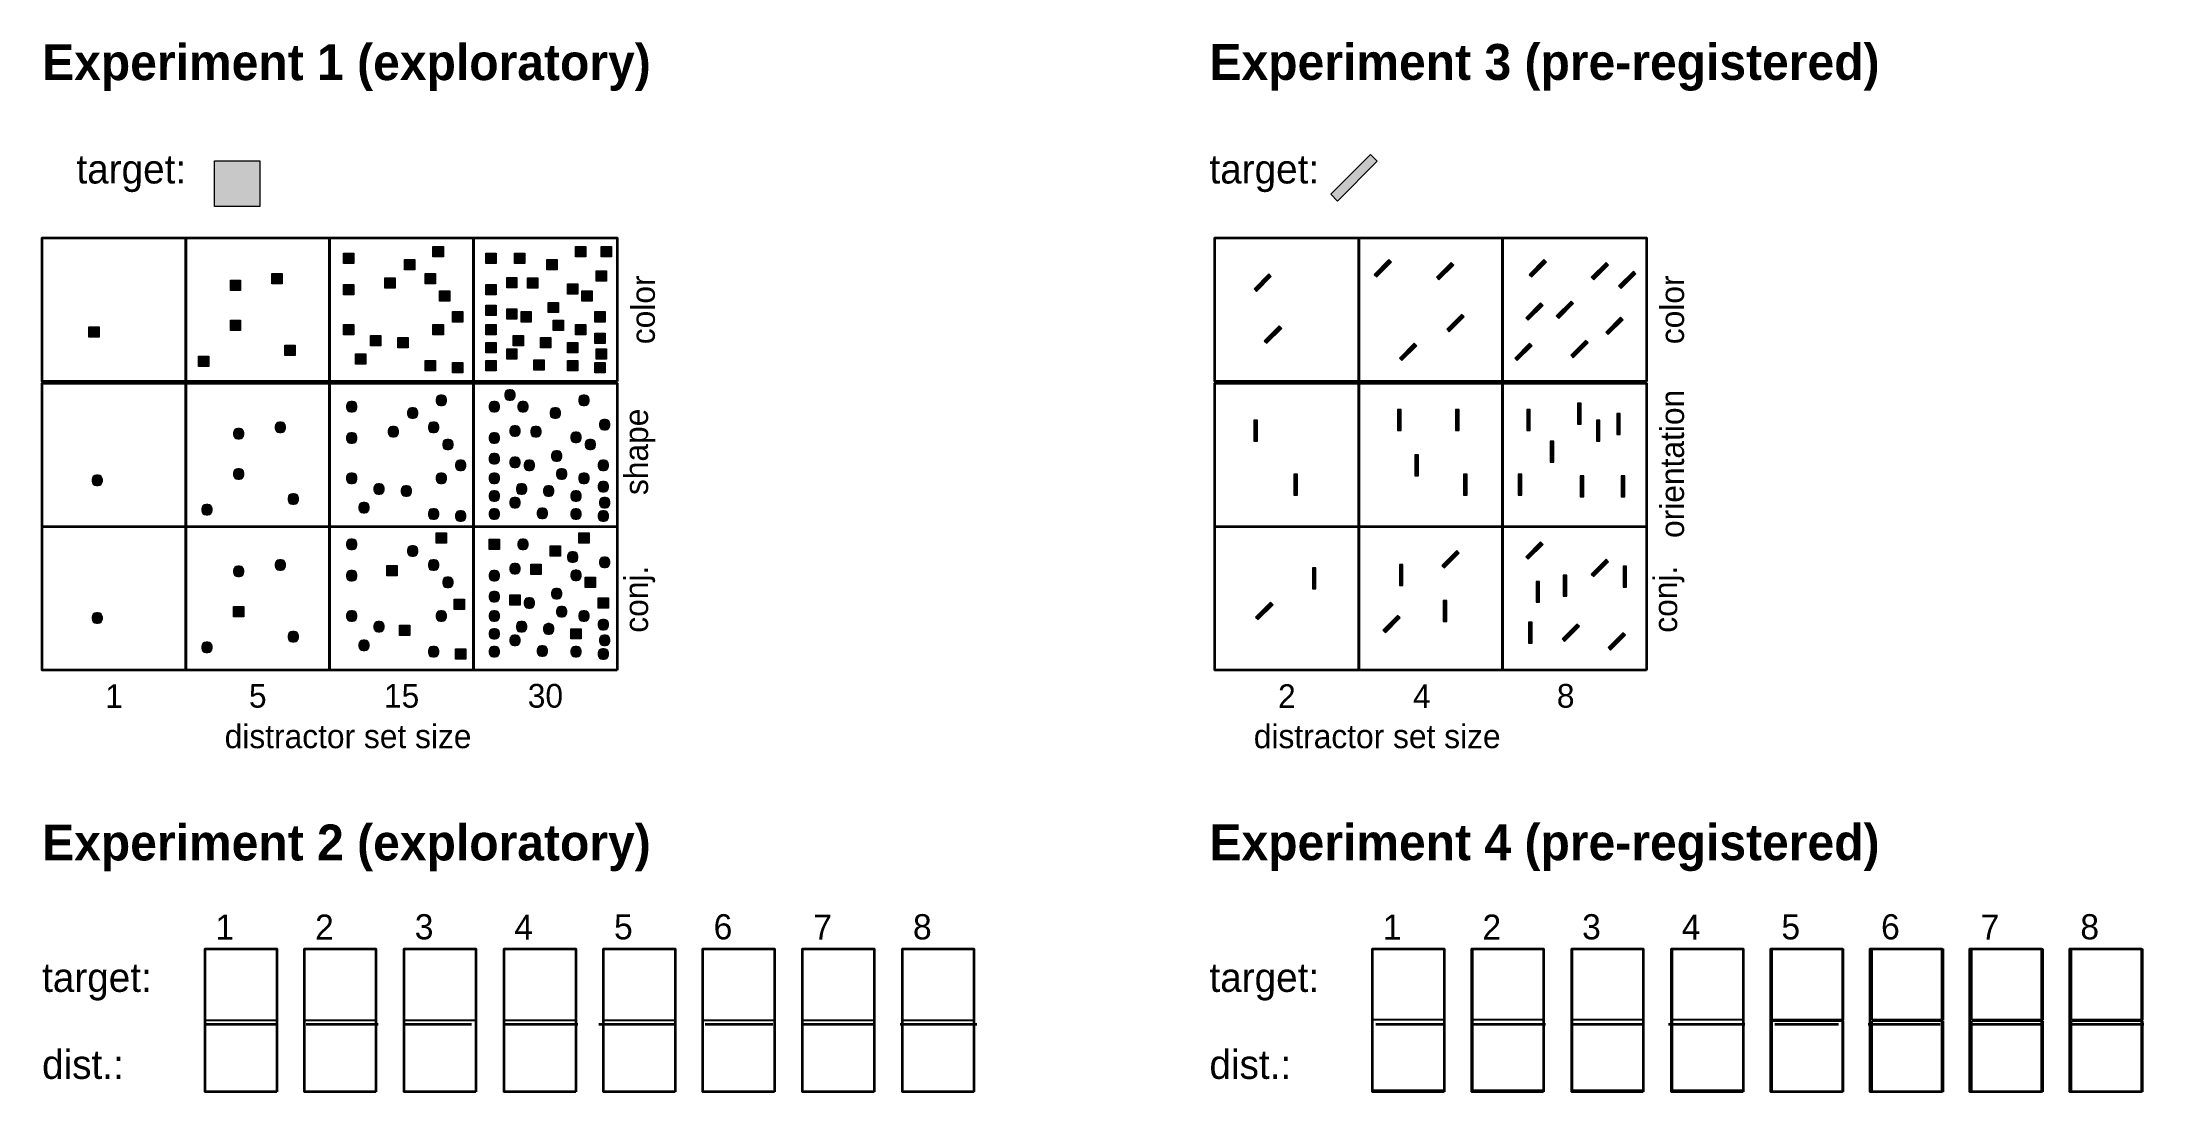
# Model space of a CAD drawing. Header units: inches. Extents: x 275 to 770, y -416 to -169.
import ezdxf

# ---------------------------------------------------------------- set-up
doc = ezdxf.new("R2010")
doc.units = ezdxf.units.IN
doc.header["$MEASUREMENT"] = 0
doc.layers.add('Layer 1', color=7, linetype='Continuous')
picture_1 = doc.add_image_def('image1.png', size_in_pixel=(105, 105))
picture_2 = doc.add_image_def('image2.png', size_in_pixel=(105, 105))
picture_3 = doc.add_image_def('image3.png', size_in_pixel=(105, 105))
picture_4 = doc.add_image_def('image4.png', size_in_pixel=(105, 105))
picture_5 = doc.add_image_def('image5.png', size_in_pixel=(105, 105))
picture_6 = doc.add_image_def('image6.png', size_in_pixel=(105, 105))
picture_7 = doc.add_image_def('image7.png', size_in_pixel=(105, 105))
picture_8 = doc.add_image_def('image8.png', size_in_pixel=(105, 105))
picture_9 = doc.add_image_def('image9.png', size_in_pixel=(105, 105))
picture_10 = doc.add_image_def('image10.png', size_in_pixel=(105, 105))
picture_11 = doc.add_image_def('image11.png', size_in_pixel=(105, 105))
picture_12 = doc.add_image_def('image12.png', size_in_pixel=(105, 105))
picture_13 = doc.add_image_def('image13.png', size_in_pixel=(105, 105))
picture_14 = doc.add_image_def('image14.png', size_in_pixel=(105, 105))
picture_15 = doc.add_image_def('image15.png', size_in_pixel=(105, 105))
picture_16 = doc.add_image_def('image16.png', size_in_pixel=(105, 105))
picture_17 = doc.add_image_def('image17.png', size_in_pixel=(105, 105))
picture_18 = doc.add_image_def('image18.png', size_in_pixel=(105, 105))
picture_19 = doc.add_image_def('image19.png', size_in_pixel=(105, 105))
picture_20 = doc.add_image_def('image20.png', size_in_pixel=(105, 105))
picture_21 = doc.add_image_def('image21.png', size_in_pixel=(105, 105))
picture_22 = doc.add_image_def('image22.png', size_in_pixel=(105, 105))
picture_23 = doc.add_image_def('image23.png', size_in_pixel=(105, 105))
picture_24 = doc.add_image_def('image24.png', size_in_pixel=(105, 105))
picture_25 = doc.add_image_def('image25.png', size_in_pixel=(105, 105))
picture_26 = doc.add_image_def('image26.png', size_in_pixel=(105, 105))
picture_27 = doc.add_image_def('image27.png', size_in_pixel=(105, 105))
picture_28 = doc.add_image_def('image28.png', size_in_pixel=(105, 105))
picture_29 = doc.add_image_def('image29.png', size_in_pixel=(105, 105))
picture_30 = doc.add_image_def('image30.png', size_in_pixel=(105, 105))
picture_31 = doc.add_image_def('image31.png', size_in_pixel=(105, 105))
picture_32 = doc.add_image_def('image32.png', size_in_pixel=(105, 105))

msp = doc.modelspace()

# ---------------------------------------------------------------- texts
at = {"layer": 'Layer 1', "color": 7, "true_color": 0xffffff, "attachment_point": 7}
for s, insert, char_height in [('\\fCMU Sans Serif Extended|b1|i0|c0|p34;\\W1;Experiment 1 (exploratory)', (274.8, -180.67), 8.464), ('\\fCMU Sans Serif Extended|b1|i0|c0|p34;\\W1;Experiment 3 (pre-registered)', (549.83, -180.67), 8.464), ('\\fCMU Bright Roman|b0|i0|c0|p34;\\W1;target:', (549.83, -204.52), 6.8167), ('\\fCMU Bright Roman|b0|i0|c0|p34;\\W1;2', (565.99, -326.02), 5.5891), ('\\fCMU Bright Roman|b0|i0|c0|p34;\\W1;4', (597.8, -326.02), 5.5891), ('\\fCMU Bright Roman|b0|i0|c0|p34;\\W1;8', (631.68, -326.02), 5.5891), ('\\fCMU Bright Roman|b0|i0|c0|p34;\\W1;distractor set size', (560.28, -335.56), 5.5891), ('\\fCMU Sans Serif Extended|b1|i0|c0|p34;\\W1;Experiment 2 (exploratory)', (274.8, -364.48), 8.464), ('\\fCMU Sans Serif Extended|b1|i0|c0|p34;\\W1;Experiment 4 (pre-registered)', (549.83, -364.48), 8.464)]:
    msp.add_mtext(s, dxfattribs=dict(at, insert=insert, char_height=char_height))
at = {"layer": 'Layer 1', "color": 7, "true_color": 0xffffff, "char_height": 5.5891, "attachment_point": 7, "rotation": 90}
for s, insert in [('\\fCMU Bright Roman|b0|i0|c0|p34;\\W1;color', (661.71, -240.32)), ('\\fCMU Bright Roman|b0|i0|c0|p34;\\W1;orientation', (661.71, -285.96)), ('\\fCMU Bright Roman|b0|i0|c0|p34;\\W1;conj.', (661.71, -308.28))]:
    msp.add_mtext(s, dxfattribs=dict(at, insert=insert))

# ---------------------------------------------------------------- blocks, each defined once
blk = doc.blocks.new('block 4')
at = {"layer": 'Layer 1', "color": 7, "lineweight": 35, "true_color": 0xffffff}
for points in [[(423.94, -416.41), (407.07, -416.41), (407.07, -382.74), (423.94, -382.74), (423.94, -416.41)], [(406, -400.5), (424, -400.5)]]:
    blk.add_lwpolyline(points, dxfattribs=at)
blk = doc.blocks.new('block 3')
at = {"layer": 'Layer 1'}
blk.add_blockref('block 4', (0, 0), dxfattribs=at)
image = blk.add_image(picture_1, insert=(407.07, -399.62), size_in_units=(16.87, 16.87), dxfattribs=at)
image = blk.add_image(picture_2, insert=(407.07, -416.41), size_in_units=(16.87, 16.87), dxfattribs=at)
blk = doc.blocks.new('block 6')
at = {"layer": 'Layer 1', "color": 7, "lineweight": 35, "true_color": 0xffffff}
for points in [[(447.37, -416.41), (430.5, -416.41), (430.5, -382.74), (447.37, -382.74), (447.37, -416.41)], [(431, -400.5), (447, -400.5)]]:
    blk.add_lwpolyline(points, dxfattribs=at)
blk = doc.blocks.new('block 5')
at = {"layer": 'Layer 1'}
blk.add_blockref('block 6', (0, 0), dxfattribs=at)
image = blk.add_image(picture_3, insert=(430.5, -399.62), size_in_units=(16.87, 16.87), dxfattribs=at)
image = blk.add_image(picture_4, insert=(430.5, -416.41), size_in_units=(16.87, 16.87), dxfattribs=at)
blk = doc.blocks.new('block 8')
at = {"layer": 'Layer 1', "color": 7, "lineweight": 35, "true_color": 0xffffff}
for points in [[(330.1, -416.41), (313.22, -416.41), (313.22, -382.74), (330.1, -382.74), (330.1, -416.41)], [(313, -400.5), (330, -400.5)]]:
    blk.add_lwpolyline(points, dxfattribs=at)
blk = doc.blocks.new('block 7')
at = {"layer": 'Layer 1'}
blk.add_blockref('block 8', (0, 0), dxfattribs=at)
image = blk.add_image(picture_5, insert=(313.16, -399.62), size_in_units=(16.87, 16.87), dxfattribs=at)
image = blk.add_image(picture_6, insert=(313.16, -416.41), size_in_units=(16.87, 16.87), dxfattribs=at)
blk = doc.blocks.new('block 10')
at = {"layer": 'Layer 1', "color": 7, "lineweight": 35, "true_color": 0xffffff}
for points in [[(470.82, -416.41), (453.94, -416.41), (453.94, -382.74), (470.82, -382.74), (470.82, -416.41)], [(454, -400.5), (471, -400.5)]]:
    blk.add_lwpolyline(points, dxfattribs=at)
blk = doc.blocks.new('block 9')
at = {"layer": 'Layer 1'}
blk.add_blockref('block 10', (0, 0), dxfattribs=at)
image = blk.add_image(picture_7, insert=(453.96, -399.62), size_in_units=(16.87, 16.87), dxfattribs=at)
image = blk.add_image(picture_8, insert=(453.96, -416.41), size_in_units=(16.87, 16.87), dxfattribs=at)
blk = doc.blocks.new('block 12')
at = {"layer": 'Layer 1', "color": 7, "lineweight": 35, "true_color": 0xffffff}
for points in [[(400.55, -416.41), (383.68, -416.41), (383.68, -382.74), (400.55, -382.74), (400.55, -416.41)], [(384, -400.5), (401, -400.5)]]:
    blk.add_lwpolyline(points, dxfattribs=at)
blk = doc.blocks.new('block 11')
at = {"layer": 'Layer 1'}
blk.add_blockref('block 12', (0, 0), dxfattribs=at)
image = blk.add_image(picture_9, insert=(383.64, -399.62), size_in_units=(16.87, 16.87), dxfattribs=at)
image = blk.add_image(picture_10, insert=(383.64, -416.41), size_in_units=(16.87, 16.87), dxfattribs=at)
blk = doc.blocks.new('block 14')
at = {"layer": 'Layer 1', "color": 7, "lineweight": 35, "true_color": 0xffffff}
for points in [[(494.36, -416.41), (477.48, -416.41), (477.48, -382.74), (494.36, -382.74), (494.36, -416.41)], [(477, -400.5), (495, -400.5)]]:
    blk.add_lwpolyline(points, dxfattribs=at)
blk = doc.blocks.new('block 13')
at = {"layer": 'Layer 1'}
blk.add_blockref('block 14', (0, 0), dxfattribs=at)
image = blk.add_image(picture_11, insert=(477.52, -399.62), size_in_units=(16.87, 16.87), dxfattribs=at)
image = blk.add_image(picture_12, insert=(477.52, -416.41), size_in_units=(16.87, 16.87), dxfattribs=at)
blk = doc.blocks.new('block 16')
at = {"layer": 'Layer 1', "color": 7, "lineweight": 35, "true_color": 0xffffff}
for points in [[(377.02, -416.41), (360.14, -416.41), (360.14, -382.74), (377.02, -382.74), (377.02, -416.41)], [(360, -400.5), (376, -400.5)]]:
    blk.add_lwpolyline(points, dxfattribs=at)
blk = doc.blocks.new('block 15')
at = {"layer": 'Layer 1'}
blk.add_blockref('block 16', (0, 0), dxfattribs=at)
image = blk.add_image(picture_13, insert=(360.12, -399.62), size_in_units=(16.87, 16.87), dxfattribs=at)
image = blk.add_image(picture_14, insert=(360.12, -416.41), size_in_units=(16.87, 16.87), dxfattribs=at)
blk = doc.blocks.new('block 18')
at = {"layer": 'Layer 1', "color": 7, "lineweight": 35, "true_color": 0xffffff}
for points in [[(353.47, -416.41), (336.6, -416.41), (336.6, -382.74), (353.47, -382.74), (353.47, -416.41)], [(337, -400.5), (354, -400.5)]]:
    blk.add_lwpolyline(points, dxfattribs=at)
blk = doc.blocks.new('block 17')
at = {"layer": 'Layer 1'}
blk.add_blockref('block 18', (0, 0), dxfattribs=at)
image = blk.add_image(picture_15, insert=(336.66, -399.62), size_in_units=(16.87, 16.87), dxfattribs=at)
image = blk.add_image(picture_16, insert=(336.66, -416.41), size_in_units=(16.87, 16.87), dxfattribs=at)
blk = doc.blocks.new('block 2')
at = {"layer": 'Layer 1'}
for name in ['block 7', 'block 17', 'block 15', 'block 11', 'block 3', 'block 5', 'block 9', 'block 13']:
    blk.add_blockref(name, (0, 0), dxfattribs=at)
at = {"layer": 'Layer 1', "color": 7, "true_color": 0xffffff, "attachment_point": 7}
for s, insert, char_height in [('\\fCMU Bright Roman|b0|i0|c0|p34;\\W1;1', (315.64, -380.6), 5.929), ('\\fCMU Bright Roman|b0|i0|c0|p34;\\W1;2', (339.12, -380.6), 5.929), ('\\fCMU Bright Roman|b0|i0|c0|p34;\\W1;3', (362.6, -380.6), 5.929), ('\\fCMU Bright Roman|b0|i0|c0|p34;\\W1;4', (386.07, -380.6), 5.929), ('\\fCMU Bright Roman|b0|i0|c0|p34;\\W1;5', (409.55, -380.6), 5.929), ('\\fCMU Bright Roman|b0|i0|c0|p34;\\W1;6', (433.02, -380.6), 5.929), ('\\fCMU Bright Roman|b0|i0|c0|p34;\\W1;7', (456.5, -380.6), 5.929), ('\\fCMU Bright Roman|b0|i0|c0|p34;\\W1;8', (479.98, -380.6), 5.929), ('\\fCMU Bright Roman|b0|i0|c0|p34;\\W1;target:', (274.8, -394.95), 6.8167), ('\\fCMU Bright Roman|b0|i0|c0|p34;\\W1;dist.:', (274.8, -413.48), 6.8167)]:
    blk.add_mtext(s, dxfattribs=dict(at, insert=insert, char_height=char_height))
blk = doc.blocks.new('block 19')
at = {"layer": 'Layer 1', "true_color": 0xff5733}
h = blk.add_hatch(color=20, dxfattribs=at)
h.dxf.hatch_style = 2
h.paths.add_polyline_path([(326.13, -207.85), (315.42, -207.85), (315.42, -197.14), (326.13, -197.14)])
at = {"layer": 'Layer 1', "true_color": 0x16a085}
h = blk.add_hatch(color=124, dxfattribs=at)
h.dxf.hatch_style = 2
h.paths.add_polyline_path([(369.34, -219.76), (366.9, -219.76), (366.9, -217.32), (369.34, -217.32)])
h = blk.add_hatch(color=124, dxfattribs=at)
h.dxf.hatch_style = 2
h.paths.add_polyline_path([(402.91, -219.76), (400.48, -219.76), (400.48, -217.32), (402.91, -217.32)])
h = blk.add_hatch(color=124, dxfattribs=at)
h.dxf.hatch_style = 2
h.paths.add_polyline_path([(408.99, -219.76), (406.56, -219.76), (406.56, -217.32), (408.99, -217.32)])
h = blk.add_hatch(color=124, dxfattribs=at)
h.dxf.hatch_style = 2
h.paths.add_polyline_path([(348.23, -221.28), (345.79, -221.28), (345.79, -218.84), (348.23, -218.84)])
h = blk.add_hatch(color=124, dxfattribs=at)
h.dxf.hatch_style = 2
h.paths.add_polyline_path([(362.59, -222.8), (360.15, -222.8), (360.15, -220.37), (362.59, -220.37)])
h = blk.add_hatch(color=124, dxfattribs=at)
h.dxf.hatch_style = 2
h.paths.add_polyline_path([(381.8, -221.28), (379.36, -221.28), (379.36, -218.84), (381.8, -218.84)])
h = blk.add_hatch(color=124, dxfattribs=at)
h.dxf.hatch_style = 2
h.paths.add_polyline_path([(388.55, -221.28), (386.12, -221.28), (386.12, -218.84), (388.55, -218.84)])
h = blk.add_hatch(color=124, dxfattribs=at)
h.dxf.hatch_style = 2
h.paths.add_polyline_path([(396.16, -222.8), (393.72, -222.8), (393.72, -220.37), (396.16, -220.37)])
h = blk.add_hatch(color=124, dxfattribs=at)
h.dxf.hatch_style = 2
h.paths.add_polyline_path([(321.59, -227.65), (319.16, -227.65), (319.16, -225.22), (321.59, -225.22)])
h = blk.add_hatch(color=124, dxfattribs=at)
h.dxf.hatch_style = 2
h.paths.add_polyline_path([(331.39, -226.13), (328.95, -226.13), (328.95, -223.7), (331.39, -223.7)])
h = blk.add_hatch(color=124, dxfattribs=at)
h.dxf.hatch_style = 2
h.paths.add_polyline_path([(348.23, -228.67), (345.79, -228.67), (345.79, -226.24), (348.23, -226.24)])
h = blk.add_hatch(color=124, dxfattribs=at)
h.dxf.hatch_style = 2
h.paths.add_polyline_path([(358.02, -227.15), (355.59, -227.15), (355.59, -224.72), (358.02, -224.72)])
h = blk.add_hatch(color=124, dxfattribs=at)
h.dxf.hatch_style = 2
h.paths.add_polyline_path([(367.48, -226.13), (365.05, -226.13), (365.05, -223.7), (367.48, -223.7)])
h = blk.add_hatch(color=124, dxfattribs=at)
h.dxf.hatch_style = 2
h.paths.add_polyline_path([(370.86, -230.19), (368.43, -230.19), (368.43, -227.76), (370.86, -227.76)])
h = blk.add_hatch(color=124, dxfattribs=at)
h.dxf.hatch_style = 2
h.paths.add_polyline_path([(381.8, -228.67), (379.36, -228.67), (379.36, -226.24), (381.8, -226.24)])
h = blk.add_hatch(color=124, dxfattribs=at)
h.dxf.hatch_style = 2
h.paths.add_polyline_path([(386.69, -227.02), (384.26, -227.02), (384.26, -224.58), (386.69, -224.58)])
h = blk.add_hatch(color=124, dxfattribs=at)
h.dxf.hatch_style = 2
h.paths.add_polyline_path([(391.59, -227.15), (389.16, -227.15), (389.16, -224.72), (391.59, -224.72)])
h = blk.add_hatch(color=124, dxfattribs=at)
h.dxf.hatch_style = 2
h.paths.add_polyline_path([(401.05, -228.54), (398.62, -228.54), (398.62, -226.11), (401.05, -226.11)])
h = blk.add_hatch(color=124, dxfattribs=at)
h.dxf.hatch_style = 2
h.paths.add_polyline_path([(404.43, -230.19), (402, -230.19), (402, -227.76), (404.43, -227.76)])
h = blk.add_hatch(color=124, dxfattribs=at)
h.dxf.hatch_style = 2
h.paths.add_polyline_path([(407.81, -225.5), (405.37, -225.5), (405.37, -223.06), (407.81, -223.06)])
h = blk.add_hatch(color=124, dxfattribs=at)
h.dxf.hatch_style = 2
h.paths.add_polyline_path([(373.9, -235.09), (371.47, -235.09), (371.47, -232.65), (373.9, -232.65)])
h = blk.add_hatch(color=124, dxfattribs=at)
h.dxf.hatch_style = 2
h.paths.add_polyline_path([(381.8, -233.57), (379.36, -233.57), (379.36, -231.13), (381.8, -231.13)])
h = blk.add_hatch(color=124, dxfattribs=at)
h.dxf.hatch_style = 2
h.paths.add_polyline_path([(386.69, -234.41), (384.26, -234.41), (384.26, -231.98), (386.69, -231.98)])
h = blk.add_hatch(color=124, dxfattribs=at)
h.dxf.hatch_style = 2
h.paths.add_polyline_path([(390.07, -235.09), (387.64, -235.09), (387.64, -232.65), (390.07, -232.65)])
h = blk.add_hatch(color=124, dxfattribs=at)
h.dxf.hatch_style = 2
h.paths.add_polyline_path([(396.49, -232.89), (394.06, -232.89), (394.06, -230.46), (396.49, -230.46)])
h = blk.add_hatch(color=124, dxfattribs=at)
h.dxf.hatch_style = 2
h.paths.add_polyline_path([(407.47, -235.09), (405.04, -235.09), (405.04, -232.65), (407.47, -232.65)])
h = blk.add_hatch(color=124, dxfattribs=at)
h.dxf.hatch_style = 2
h.paths.add_polyline_path([(288.24, -238.63), (285.81, -238.63), (285.81, -236.2), (288.24, -236.2)])
h = blk.add_hatch(color=124, dxfattribs=at)
h.dxf.hatch_style = 2
h.paths.add_polyline_path([(321.59, -237.11), (319.16, -237.11), (319.16, -234.67), (321.59, -234.67)])
h = blk.add_hatch(color=124, dxfattribs=at)
h.dxf.hatch_style = 2
h.paths.add_polyline_path([(348.23, -238.13), (345.79, -238.13), (345.79, -235.7), (348.23, -235.7)])
h = blk.add_hatch(color=124, dxfattribs=at)
h.dxf.hatch_style = 2
h.paths.add_polyline_path([(369.34, -238.13), (366.9, -238.13), (366.9, -235.7), (369.34, -235.7)])
h = blk.add_hatch(color=124, dxfattribs=at)
h.dxf.hatch_style = 2
h.paths.add_polyline_path([(381.8, -238.13), (379.36, -238.13), (379.36, -235.7), (381.8, -235.7)])
h = blk.add_hatch(color=124, dxfattribs=at)
h.dxf.hatch_style = 2
h.paths.add_polyline_path([(397.68, -237.11), (395.24, -237.11), (395.24, -234.67), (397.68, -234.67)])
h = blk.add_hatch(color=124, dxfattribs=at)
h.dxf.hatch_style = 2
h.paths.add_polyline_path([(402.91, -238.13), (400.48, -238.13), (400.48, -235.7), (402.91, -235.7)])
h = blk.add_hatch(color=124, dxfattribs=at)
h.dxf.hatch_style = 2
h.paths.add_polyline_path([(334.43, -243), (332, -243), (332, -240.57), (334.43, -240.57)])
h = blk.add_hatch(color=124, dxfattribs=at)
h.dxf.hatch_style = 2
h.paths.add_polyline_path([(351.1, -245.04), (348.67, -245.04), (348.67, -242.61), (351.1, -242.61)])
h = blk.add_hatch(color=124, dxfattribs=at)
h.dxf.hatch_style = 2
h.paths.add_polyline_path([(354.64, -240.67), (352.21, -240.67), (352.21, -238.24), (354.64, -238.24)])
h = blk.add_hatch(color=124, dxfattribs=at)
h.dxf.hatch_style = 2
h.paths.add_polyline_path([(361.06, -241.17), (358.63, -241.17), (358.63, -238.74), (361.06, -238.74)])
h = blk.add_hatch(color=124, dxfattribs=at)
h.dxf.hatch_style = 2
h.paths.add_polyline_path([(381.8, -242.35), (379.36, -242.35), (379.36, -239.91), (381.8, -239.91)])
h = blk.add_hatch(color=124, dxfattribs=at)
h.dxf.hatch_style = 2
h.paths.add_polyline_path([(386.69, -243.87), (384.26, -243.87), (384.26, -241.43), (386.69, -241.43)])
h = blk.add_hatch(color=124, dxfattribs=at)
h.dxf.hatch_style = 2
h.paths.add_polyline_path([(388.22, -240.67), (385.78, -240.67), (385.78, -238.24), (388.22, -238.24)])
h = blk.add_hatch(color=124, dxfattribs=at)
h.dxf.hatch_style = 2
h.paths.add_polyline_path([(394.63, -241.17), (392.2, -241.17), (392.2, -238.74), (394.63, -238.74)])
h = blk.add_hatch(color=124, dxfattribs=at)
h.dxf.hatch_style = 2
h.paths.add_polyline_path([(401.05, -242.35), (398.62, -242.35), (398.62, -239.91), (401.05, -239.91)])
h = blk.add_hatch(color=124, dxfattribs=at)
h.dxf.hatch_style = 2
h.paths.add_polyline_path([(407.47, -240.15), (405.04, -240.15), (405.04, -237.72), (407.47, -237.72)])
h = blk.add_hatch(color=124, dxfattribs=at)
h.dxf.hatch_style = 2
h.paths.add_polyline_path([(407.81, -243.87), (405.37, -243.87), (405.37, -241.43), (407.81, -241.43)])
h = blk.add_hatch(color=124, dxfattribs=at)
h.dxf.hatch_style = 2
h.paths.add_polyline_path([(314.09, -245.54), (311.66, -245.54), (311.66, -243.11), (314.09, -243.11)])
h = blk.add_hatch(color=124, dxfattribs=at)
h.dxf.hatch_style = 2
h.paths.add_polyline_path([(367.48, -246.57), (365.05, -246.57), (365.05, -244.13), (367.48, -244.13)])
h = blk.add_hatch(color=124, dxfattribs=at)
h.dxf.hatch_style = 2
h.paths.add_polyline_path([(373.9, -247.07), (371.47, -247.07), (371.47, -244.63), (373.9, -244.63)])
h = blk.add_hatch(color=124, dxfattribs=at)
h.dxf.hatch_style = 2
h.paths.add_polyline_path([(381.8, -246.57), (379.36, -246.57), (379.36, -244.13), (381.8, -244.13)])
h = blk.add_hatch(color=124, dxfattribs=at)
h.dxf.hatch_style = 2
h.paths.add_polyline_path([(393.11, -246.41), (390.68, -246.41), (390.68, -243.98), (393.11, -243.98)])
h = blk.add_hatch(color=124, dxfattribs=at)
h.dxf.hatch_style = 2
h.paths.add_polyline_path([(401.05, -246.57), (398.62, -246.57), (398.62, -244.13), (401.05, -244.13)])
h = blk.add_hatch(color=124, dxfattribs=at)
h.dxf.hatch_style = 2
h.paths.add_polyline_path([(407.47, -247.07), (405.04, -247.07), (405.04, -244.63), (407.47, -244.63)])
at = {"layer": 'Layer 1', "true_color": 0xff5733}
h = blk.add_hatch(color=20, dxfattribs=at)
h.dxf.hatch_style = 2
edge = h.paths.add_edge_path()
edge.add_spline(control_points=[(369.08, -254.73), (369.08, -254.73), (368.68, -254.73), (368.68, -254.73), (368.12, -254.73), (367.66, -254.27), (367.66, -253.71), (367.66, -253.71), (367.66, -253.31), (367.66, -253.31), (367.66, -252.75), (368.12, -252.29), (368.68, -252.29), (368.68, -252.29), (369.08, -252.29), (369.08, -252.29), (369.64, -252.29), (370.1, -252.75), (370.1, -253.31), (370.1, -253.31), (370.1, -253.71), (370.1, -253.71), (370.1, -254.27), (369.64, -254.73), (369.08, -254.73)], knot_values=[0, 0, 0, 0, 1, 1, 1, 2, 2, 2, 3, 3, 3, 4, 4, 4, 5, 5, 5, 6, 6, 6, 7, 7, 7, 8, 8, 8, 8], degree=3, periodic=1)
h = blk.add_hatch(color=20, dxfattribs=at)
h.dxf.hatch_style = 2
edge = h.paths.add_edge_path()
edge.add_spline(control_points=[(385.22, -253.51), (385.22, -253.51), (384.82, -253.51), (384.82, -253.51), (384.26, -253.51), (383.8, -253.05), (383.8, -252.49), (383.8, -252.49), (383.8, -252.09), (383.8, -252.09), (383.8, -251.53), (384.26, -251.07), (384.82, -251.07), (384.82, -251.07), (385.22, -251.07), (385.22, -251.07), (385.78, -251.07), (386.24, -251.53), (386.24, -252.09), (386.24, -252.09), (386.24, -252.49), (386.24, -252.49), (386.24, -253.05), (385.78, -253.51), (385.22, -253.51)], knot_values=[0, 0, 0, 0, 1, 1, 1, 2, 2, 2, 3, 3, 3, 4, 4, 4, 5, 5, 5, 6, 6, 6, 7, 7, 7, 8, 8, 8, 8], degree=3, periodic=1)
h = blk.add_hatch(color=20, dxfattribs=at)
h.dxf.hatch_style = 2
edge = h.paths.add_edge_path()
edge.add_spline(control_points=[(402.65, -254.73), (402.65, -254.73), (402.25, -254.73), (402.25, -254.73), (401.69, -254.73), (401.23, -254.27), (401.23, -253.71), (401.23, -253.71), (401.23, -253.31), (401.23, -253.31), (401.23, -252.75), (401.69, -252.29), (402.25, -252.29), (402.25, -252.29), (402.65, -252.29), (402.65, -252.29), (403.21, -252.29), (403.67, -252.75), (403.67, -253.31), (403.67, -253.31), (403.67, -253.71), (403.67, -253.71), (403.67, -254.27), (403.21, -254.73), (402.65, -254.73)], knot_values=[0, 0, 0, 0, 1, 1, 1, 2, 2, 2, 3, 3, 3, 4, 4, 4, 5, 5, 5, 6, 6, 6, 7, 7, 7, 8, 8, 8, 8], degree=3, periodic=1)
h = blk.add_hatch(color=20, dxfattribs=at)
h.dxf.hatch_style = 2
edge = h.paths.add_edge_path()
edge.add_spline(control_points=[(347.97, -256.25), (347.97, -256.25), (347.57, -256.25), (347.57, -256.25), (347.01, -256.25), (346.55, -255.79), (346.55, -255.23), (346.55, -255.23), (346.55, -254.83), (346.55, -254.83), (346.55, -254.27), (347.01, -253.81), (347.57, -253.81), (347.57, -253.81), (347.97, -253.81), (347.97, -253.81), (348.53, -253.81), (348.99, -254.27), (348.99, -254.83), (348.99, -254.83), (348.99, -255.23), (348.99, -255.23), (348.99, -255.79), (348.53, -256.25), (347.97, -256.25)], knot_values=[0, 0, 0, 0, 1, 1, 1, 2, 2, 2, 3, 3, 3, 4, 4, 4, 5, 5, 5, 6, 6, 6, 7, 7, 7, 8, 8, 8, 8], degree=3, periodic=1)
h = blk.add_hatch(color=20, dxfattribs=at)
h.dxf.hatch_style = 2
edge = h.paths.add_edge_path()
edge.add_spline(control_points=[(362.33, -257.77), (362.33, -257.77), (361.93, -257.77), (361.93, -257.77), (361.37, -257.77), (360.91, -257.31), (360.91, -256.75), (360.91, -256.75), (360.91, -256.35), (360.91, -256.35), (360.91, -255.79), (361.37, -255.33), (361.93, -255.33), (361.93, -255.33), (362.33, -255.33), (362.33, -255.33), (362.89, -255.33), (363.35, -255.79), (363.35, -256.35), (363.35, -256.35), (363.35, -256.75), (363.35, -256.75), (363.35, -257.31), (362.89, -257.77), (362.33, -257.77)], knot_values=[0, 0, 0, 0, 1, 1, 1, 2, 2, 2, 3, 3, 3, 4, 4, 4, 5, 5, 5, 6, 6, 6, 7, 7, 7, 8, 8, 8, 8], degree=3, periodic=1)
h = blk.add_hatch(color=20, dxfattribs=at)
h.dxf.hatch_style = 2
edge = h.paths.add_edge_path()
edge.add_spline(control_points=[(381.54, -256.25), (381.54, -256.25), (381.14, -256.25), (381.14, -256.25), (380.58, -256.25), (380.12, -255.79), (380.12, -255.23), (380.12, -255.23), (380.12, -254.83), (380.12, -254.83), (380.12, -254.27), (380.58, -253.81), (381.14, -253.81), (381.14, -253.81), (381.54, -253.81), (381.54, -253.81), (382.1, -253.81), (382.56, -254.27), (382.56, -254.83), (382.56, -254.83), (382.56, -255.23), (382.56, -255.23), (382.56, -255.79), (382.1, -256.25), (381.54, -256.25)], knot_values=[0, 0, 0, 0, 1, 1, 1, 2, 2, 2, 3, 3, 3, 4, 4, 4, 5, 5, 5, 6, 6, 6, 7, 7, 7, 8, 8, 8, 8], degree=3, periodic=1)
h = blk.add_hatch(color=20, dxfattribs=at)
h.dxf.hatch_style = 2
edge = h.paths.add_edge_path()
edge.add_spline(control_points=[(388.29, -256.25), (388.29, -256.25), (387.89, -256.25), (387.89, -256.25), (387.33, -256.25), (386.88, -255.79), (386.88, -255.23), (386.88, -255.23), (386.88, -254.83), (386.88, -254.83), (386.88, -254.27), (387.33, -253.81), (387.89, -253.81), (387.89, -253.81), (388.29, -253.81), (388.29, -253.81), (388.85, -253.81), (389.31, -254.27), (389.31, -254.83), (389.31, -254.83), (389.31, -255.23), (389.31, -255.23), (389.31, -255.79), (388.85, -256.25), (388.29, -256.25)], knot_values=[0, 0, 0, 0, 1, 1, 1, 2, 2, 2, 3, 3, 3, 4, 4, 4, 5, 5, 5, 6, 6, 6, 7, 7, 7, 8, 8, 8, 8], degree=3, periodic=1)
h = blk.add_hatch(color=20, dxfattribs=at)
h.dxf.hatch_style = 2
edge = h.paths.add_edge_path()
edge.add_spline(control_points=[(395.9, -257.77), (395.9, -257.77), (395.5, -257.77), (395.5, -257.77), (394.94, -257.77), (394.48, -257.31), (394.48, -256.75), (394.48, -256.75), (394.48, -256.35), (394.48, -256.35), (394.48, -255.79), (394.94, -255.33), (395.5, -255.33), (395.5, -255.33), (395.9, -255.33), (395.9, -255.33), (396.46, -255.33), (396.92, -255.79), (396.92, -256.35), (396.92, -256.35), (396.92, -256.75), (396.92, -256.75), (396.92, -257.31), (396.46, -257.77), (395.9, -257.77)], knot_values=[0, 0, 0, 0, 1, 1, 1, 2, 2, 2, 3, 3, 3, 4, 4, 4, 5, 5, 5, 6, 6, 6, 7, 7, 7, 8, 8, 8, 8], degree=3, periodic=1)
h = blk.add_hatch(color=20, dxfattribs=at)
h.dxf.hatch_style = 2
edge = h.paths.add_edge_path()
edge.add_spline(control_points=[(321.33, -262.62), (321.33, -262.62), (320.94, -262.62), (320.94, -262.62), (320.37, -262.62), (319.92, -262.16), (319.92, -261.6), (319.92, -261.6), (319.92, -261.2), (319.92, -261.2), (319.92, -260.64), (320.37, -260.19), (320.94, -260.19), (320.94, -260.19), (321.33, -260.19), (321.33, -260.19), (321.9, -260.19), (322.35, -260.64), (322.35, -261.2), (322.35, -261.2), (322.35, -261.6), (322.35, -261.6), (322.35, -262.16), (321.9, -262.62), (321.33, -262.62)], knot_values=[0, 0, 0, 0, 1, 1, 1, 2, 2, 2, 3, 3, 3, 4, 4, 4, 5, 5, 5, 6, 6, 6, 7, 7, 7, 8, 8, 8, 8], degree=3, periodic=1)
h = blk.add_hatch(color=20, dxfattribs=at)
h.dxf.hatch_style = 2
edge = h.paths.add_edge_path()
edge.add_spline(control_points=[(331.13, -261.1), (331.13, -261.1), (330.73, -261.1), (330.73, -261.1), (330.17, -261.1), (329.71, -260.64), (329.71, -260.08), (329.71, -260.08), (329.71, -259.68), (329.71, -259.68), (329.71, -259.12), (330.17, -258.66), (330.73, -258.66), (330.73, -258.66), (331.13, -258.66), (331.13, -258.66), (331.69, -258.66), (332.15, -259.12), (332.15, -259.68), (332.15, -259.68), (332.15, -260.08), (332.15, -260.08), (332.15, -260.64), (331.69, -261.1), (331.13, -261.1)], knot_values=[0, 0, 0, 0, 1, 1, 1, 2, 2, 2, 3, 3, 3, 4, 4, 4, 5, 5, 5, 6, 6, 6, 7, 7, 7, 8, 8, 8, 8], degree=3, periodic=1)
h = blk.add_hatch(color=20, dxfattribs=at)
h.dxf.hatch_style = 2
edge = h.paths.add_edge_path()
edge.add_spline(control_points=[(347.97, -263.64), (347.97, -263.64), (347.57, -263.64), (347.57, -263.64), (347.01, -263.64), (346.55, -263.19), (346.55, -262.62), (346.55, -262.62), (346.55, -262.23), (346.55, -262.23), (346.55, -261.66), (347.01, -261.21), (347.57, -261.21), (347.57, -261.21), (347.97, -261.21), (347.97, -261.21), (348.53, -261.21), (348.99, -261.66), (348.99, -262.23), (348.99, -262.23), (348.99, -262.62), (348.99, -262.62), (348.99, -263.19), (348.53, -263.64), (347.97, -263.64)], knot_values=[0, 0, 0, 0, 1, 1, 1, 2, 2, 2, 3, 3, 3, 4, 4, 4, 5, 5, 5, 6, 6, 6, 7, 7, 7, 8, 8, 8, 8], degree=3, periodic=1)
h = blk.add_hatch(color=20, dxfattribs=at)
h.dxf.hatch_style = 2
edge = h.paths.add_edge_path()
edge.add_spline(control_points=[(357.76, -262.12), (357.76, -262.12), (357.37, -262.12), (357.37, -262.12), (356.8, -262.12), (356.35, -261.66), (356.35, -261.1), (356.35, -261.1), (356.35, -260.7), (356.35, -260.7), (356.35, -260.14), (356.8, -259.69), (357.37, -259.69), (357.37, -259.69), (357.76, -259.69), (357.76, -259.69), (358.33, -259.69), (358.78, -260.14), (358.78, -260.7), (358.78, -260.7), (358.78, -261.1), (358.78, -261.1), (358.78, -261.66), (358.33, -262.12), (357.76, -262.12)], knot_values=[0, 0, 0, 0, 1, 1, 1, 2, 2, 2, 3, 3, 3, 4, 4, 4, 5, 5, 5, 6, 6, 6, 7, 7, 7, 8, 8, 8, 8], degree=3, periodic=1)
h = blk.add_hatch(color=20, dxfattribs=at)
h.dxf.hatch_style = 2
edge = h.paths.add_edge_path()
edge.add_spline(control_points=[(367.23, -261.1), (367.23, -261.1), (366.83, -261.1), (366.83, -261.1), (366.26, -261.1), (365.81, -260.64), (365.81, -260.08), (365.81, -260.08), (365.81, -259.68), (365.81, -259.68), (365.81, -259.12), (366.26, -258.66), (366.83, -258.66), (366.83, -258.66), (367.23, -258.66), (367.23, -258.66), (367.79, -258.66), (368.24, -259.12), (368.24, -259.68), (368.24, -259.68), (368.24, -260.08), (368.24, -260.08), (368.24, -260.64), (367.79, -261.1), (367.23, -261.1)], knot_values=[0, 0, 0, 0, 1, 1, 1, 2, 2, 2, 3, 3, 3, 4, 4, 4, 5, 5, 5, 6, 6, 6, 7, 7, 7, 8, 8, 8, 8], degree=3, periodic=1)
h = blk.add_hatch(color=20, dxfattribs=at)
h.dxf.hatch_style = 2
edge = h.paths.add_edge_path()
edge.add_spline(control_points=[(381.54, -263.64), (381.54, -263.64), (381.14, -263.64), (381.14, -263.64), (380.58, -263.64), (380.12, -263.19), (380.12, -262.62), (380.12, -262.62), (380.12, -262.23), (380.12, -262.23), (380.12, -261.66), (380.58, -261.21), (381.14, -261.21), (381.14, -261.21), (381.54, -261.21), (381.54, -261.21), (382.1, -261.21), (382.56, -261.66), (382.56, -262.23), (382.56, -262.23), (382.56, -262.62), (382.56, -262.62), (382.56, -263.19), (382.1, -263.64), (381.54, -263.64)], knot_values=[0, 0, 0, 0, 1, 1, 1, 2, 2, 2, 3, 3, 3, 4, 4, 4, 5, 5, 5, 6, 6, 6, 7, 7, 7, 8, 8, 8, 8], degree=3, periodic=1)
h = blk.add_hatch(color=20, dxfattribs=at)
h.dxf.hatch_style = 2
edge = h.paths.add_edge_path()
edge.add_spline(control_points=[(386.44, -261.99), (386.44, -261.99), (386.04, -261.99), (386.04, -261.99), (385.48, -261.99), (385.02, -261.53), (385.02, -260.97), (385.02, -260.97), (385.02, -260.57), (385.02, -260.57), (385.02, -260.01), (385.48, -259.55), (386.04, -259.55), (386.04, -259.55), (386.44, -259.55), (386.44, -259.55), (387, -259.55), (387.45, -260.01), (387.45, -260.57), (387.45, -260.57), (387.45, -260.97), (387.45, -260.97), (387.45, -261.53), (387, -261.99), (386.44, -261.99)], knot_values=[0, 0, 0, 0, 1, 1, 1, 2, 2, 2, 3, 3, 3, 4, 4, 4, 5, 5, 5, 6, 6, 6, 7, 7, 7, 8, 8, 8, 8], degree=3, periodic=1)
h = blk.add_hatch(color=20, dxfattribs=at)
h.dxf.hatch_style = 2
edge = h.paths.add_edge_path()
edge.add_spline(control_points=[(391.33, -262.12), (391.33, -262.12), (390.94, -262.12), (390.94, -262.12), (390.37, -262.12), (389.92, -261.66), (389.92, -261.1), (389.92, -261.1), (389.92, -260.7), (389.92, -260.7), (389.92, -260.14), (390.37, -259.69), (390.94, -259.69), (390.94, -259.69), (391.33, -259.69), (391.33, -259.69), (391.9, -259.69), (392.35, -260.14), (392.35, -260.7), (392.35, -260.7), (392.35, -261.1), (392.35, -261.1), (392.35, -261.66), (391.9, -262.12), (391.33, -262.12)], knot_values=[0, 0, 0, 0, 1, 1, 1, 2, 2, 2, 3, 3, 3, 4, 4, 4, 5, 5, 5, 6, 6, 6, 7, 7, 7, 8, 8, 8, 8], degree=3, periodic=1)
h = blk.add_hatch(color=20, dxfattribs=at)
h.dxf.hatch_style = 2
edge = h.paths.add_edge_path()
edge.add_spline(control_points=[(400.8, -263.51), (400.8, -263.51), (400.4, -263.51), (400.4, -263.51), (399.84, -263.51), (399.38, -263.05), (399.38, -262.49), (399.38, -262.49), (399.38, -262.09), (399.38, -262.09), (399.38, -261.53), (399.84, -261.07), (400.4, -261.07), (400.4, -261.07), (400.8, -261.07), (400.8, -261.07), (401.36, -261.07), (401.81, -261.53), (401.81, -262.09), (401.81, -262.09), (401.81, -262.49), (401.81, -262.49), (401.81, -263.05), (401.36, -263.51), (400.8, -263.51)], knot_values=[0, 0, 0, 0, 1, 1, 1, 2, 2, 2, 3, 3, 3, 4, 4, 4, 5, 5, 5, 6, 6, 6, 7, 7, 7, 8, 8, 8, 8], degree=3, periodic=1)
h = blk.add_hatch(color=20, dxfattribs=at)
h.dxf.hatch_style = 2
edge = h.paths.add_edge_path()
edge.add_spline(control_points=[(407.55, -260.46), (407.55, -260.46), (407.15, -260.46), (407.15, -260.46), (406.59, -260.46), (406.13, -260.01), (406.13, -259.45), (406.13, -259.45), (406.13, -259.05), (406.13, -259.05), (406.13, -258.49), (406.59, -258.03), (407.15, -258.03), (407.15, -258.03), (407.55, -258.03), (407.55, -258.03), (408.11, -258.03), (408.57, -258.49), (408.57, -259.05), (408.57, -259.05), (408.57, -259.45), (408.57, -259.45), (408.57, -260.01), (408.11, -260.46), (407.55, -260.46)], knot_values=[0, 0, 0, 0, 1, 1, 1, 2, 2, 2, 3, 3, 3, 4, 4, 4, 5, 5, 5, 6, 6, 6, 7, 7, 7, 8, 8, 8, 8], degree=3, periodic=1)
h = blk.add_hatch(color=20, dxfattribs=at)
h.dxf.hatch_style = 2
edge = h.paths.add_edge_path()
edge.add_spline(control_points=[(370.6, -265.16), (370.6, -265.16), (370.2, -265.16), (370.2, -265.16), (369.64, -265.16), (369.19, -264.71), (369.19, -264.14), (369.19, -264.14), (369.19, -263.75), (369.19, -263.75), (369.19, -263.18), (369.64, -262.73), (370.2, -262.73), (370.2, -262.73), (370.6, -262.73), (370.6, -262.73), (371.16, -262.73), (371.62, -263.18), (371.62, -263.75), (371.62, -263.75), (371.62, -264.14), (371.62, -264.14), (371.62, -264.71), (371.16, -265.16), (370.6, -265.16)], knot_values=[0, 0, 0, 0, 1, 1, 1, 2, 2, 2, 3, 3, 3, 4, 4, 4, 5, 5, 5, 6, 6, 6, 7, 7, 7, 8, 8, 8, 8], degree=3, periodic=1)
h = blk.add_hatch(color=20, dxfattribs=at)
h.dxf.hatch_style = 2
edge = h.paths.add_edge_path()
edge.add_spline(control_points=[(381.54, -268.53), (381.54, -268.53), (381.14, -268.53), (381.14, -268.53), (380.58, -268.53), (380.12, -268.08), (380.12, -267.52), (380.12, -267.52), (380.12, -267.12), (380.12, -267.12), (380.12, -266.56), (380.58, -266.1), (381.14, -266.1), (381.14, -266.1), (381.54, -266.1), (381.54, -266.1), (382.1, -266.1), (382.56, -266.56), (382.56, -267.12), (382.56, -267.12), (382.56, -267.52), (382.56, -267.52), (382.56, -268.08), (382.1, -268.53), (381.54, -268.53)], knot_values=[0, 0, 0, 0, 1, 1, 1, 2, 2, 2, 3, 3, 3, 4, 4, 4, 5, 5, 5, 6, 6, 6, 7, 7, 7, 8, 8, 8, 8], degree=3, periodic=1)
h = blk.add_hatch(color=20, dxfattribs=at)
h.dxf.hatch_style = 2
edge = h.paths.add_edge_path()
edge.add_spline(control_points=[(386.44, -269.38), (386.44, -269.38), (386.04, -269.38), (386.04, -269.38), (385.48, -269.38), (385.02, -268.92), (385.02, -268.36), (385.02, -268.36), (385.02, -267.96), (385.02, -267.96), (385.02, -267.4), (385.48, -266.95), (386.04, -266.95), (386.04, -266.95), (386.44, -266.95), (386.44, -266.95), (387, -266.95), (387.45, -267.4), (387.45, -267.96), (387.45, -267.96), (387.45, -268.36), (387.45, -268.36), (387.45, -268.92), (387, -269.38), (386.44, -269.38)], knot_values=[0, 0, 0, 0, 1, 1, 1, 2, 2, 2, 3, 3, 3, 4, 4, 4, 5, 5, 5, 6, 6, 6, 7, 7, 7, 8, 8, 8, 8], degree=3, periodic=1)
h = blk.add_hatch(color=20, dxfattribs=at)
h.dxf.hatch_style = 2
edge = h.paths.add_edge_path()
edge.add_spline(control_points=[(396.23, -267.86), (396.23, -267.86), (395.83, -267.86), (395.83, -267.86), (395.27, -267.86), (394.82, -267.4), (394.82, -266.84), (394.82, -266.84), (394.82, -266.44), (394.82, -266.44), (394.82, -265.88), (395.27, -265.42), (395.83, -265.42), (395.83, -265.42), (396.23, -265.42), (396.23, -265.42), (396.79, -265.42), (397.25, -265.88), (397.25, -266.44), (397.25, -266.44), (397.25, -266.84), (397.25, -266.84), (397.25, -267.4), (396.79, -267.86), (396.23, -267.86)], knot_values=[0, 0, 0, 0, 1, 1, 1, 2, 2, 2, 3, 3, 3, 4, 4, 4, 5, 5, 5, 6, 6, 6, 7, 7, 7, 8, 8, 8, 8], degree=3, periodic=1)
h = blk.add_hatch(color=20, dxfattribs=at)
h.dxf.hatch_style = 2
edge = h.paths.add_edge_path()
edge.add_spline(control_points=[(404.17, -265.16), (404.17, -265.16), (403.77, -265.16), (403.77, -265.16), (403.21, -265.16), (402.76, -264.71), (402.76, -264.14), (402.76, -264.14), (402.76, -263.75), (402.76, -263.75), (402.76, -263.18), (403.21, -262.73), (403.77, -262.73), (403.77, -262.73), (404.17, -262.73), (404.17, -262.73), (404.73, -262.73), (405.19, -263.18), (405.19, -263.75), (405.19, -263.75), (405.19, -264.14), (405.19, -264.14), (405.19, -264.71), (404.73, -265.16), (404.17, -265.16)], knot_values=[0, 0, 0, 0, 1, 1, 1, 2, 2, 2, 3, 3, 3, 4, 4, 4, 5, 5, 5, 6, 6, 6, 7, 7, 7, 8, 8, 8, 8], degree=3, periodic=1)
h = blk.add_hatch(color=20, dxfattribs=at)
h.dxf.hatch_style = 2
edge = h.paths.add_edge_path()
edge.add_spline(control_points=[(287.99, -273.6), (287.99, -273.6), (287.59, -273.6), (287.59, -273.6), (287.03, -273.6), (286.57, -273.14), (286.57, -272.58), (286.57, -272.58), (286.57, -272.18), (286.57, -272.18), (286.57, -271.62), (287.03, -271.16), (287.59, -271.16), (287.59, -271.16), (287.99, -271.16), (287.99, -271.16), (288.55, -271.16), (289, -271.62), (289, -272.18), (289, -272.18), (289, -272.58), (289, -272.58), (289, -273.14), (288.55, -273.6), (287.99, -273.6)], knot_values=[0, 0, 0, 0, 1, 1, 1, 2, 2, 2, 3, 3, 3, 4, 4, 4, 5, 5, 5, 6, 6, 6, 7, 7, 7, 8, 8, 8, 8], degree=3, periodic=1)
h = blk.add_hatch(color=20, dxfattribs=at)
h.dxf.hatch_style = 2
edge = h.paths.add_edge_path()
edge.add_spline(control_points=[(321.33, -272.08), (321.33, -272.08), (320.94, -272.08), (320.94, -272.08), (320.37, -272.08), (319.92, -271.62), (319.92, -271.06), (319.92, -271.06), (319.92, -270.66), (319.92, -270.66), (319.92, -270.1), (320.37, -269.64), (320.94, -269.64), (320.94, -269.64), (321.33, -269.64), (321.33, -269.64), (321.9, -269.64), (322.35, -270.1), (322.35, -270.66), (322.35, -270.66), (322.35, -271.06), (322.35, -271.06), (322.35, -271.62), (321.9, -272.08), (321.33, -272.08)], knot_values=[0, 0, 0, 0, 1, 1, 1, 2, 2, 2, 3, 3, 3, 4, 4, 4, 5, 5, 5, 6, 6, 6, 7, 7, 7, 8, 8, 8, 8], degree=3, periodic=1)
h = blk.add_hatch(color=20, dxfattribs=at)
h.dxf.hatch_style = 2
edge = h.paths.add_edge_path()
edge.add_spline(control_points=[(347.97, -273.1), (347.97, -273.1), (347.57, -273.1), (347.57, -273.1), (347.01, -273.1), (346.55, -272.64), (346.55, -272.08), (346.55, -272.08), (346.55, -271.68), (346.55, -271.68), (346.55, -271.12), (347.01, -270.66), (347.57, -270.66), (347.57, -270.66), (347.97, -270.66), (347.97, -270.66), (348.53, -270.66), (348.99, -271.12), (348.99, -271.68), (348.99, -271.68), (348.99, -272.08), (348.99, -272.08), (348.99, -272.64), (348.53, -273.1), (347.97, -273.1)], knot_values=[0, 0, 0, 0, 1, 1, 1, 2, 2, 2, 3, 3, 3, 4, 4, 4, 5, 5, 5, 6, 6, 6, 7, 7, 7, 8, 8, 8, 8], degree=3, periodic=1)
h = blk.add_hatch(color=20, dxfattribs=at)
h.dxf.hatch_style = 2
edge = h.paths.add_edge_path()
edge.add_spline(control_points=[(369.08, -273.1), (369.08, -273.1), (368.68, -273.1), (368.68, -273.1), (368.12, -273.1), (367.66, -272.64), (367.66, -272.08), (367.66, -272.08), (367.66, -271.68), (367.66, -271.68), (367.66, -271.12), (368.12, -270.66), (368.68, -270.66), (368.68, -270.66), (369.08, -270.66), (369.08, -270.66), (369.64, -270.66), (370.1, -271.12), (370.1, -271.68), (370.1, -271.68), (370.1, -272.08), (370.1, -272.08), (370.1, -272.64), (369.64, -273.1), (369.08, -273.1)], knot_values=[0, 0, 0, 0, 1, 1, 1, 2, 2, 2, 3, 3, 3, 4, 4, 4, 5, 5, 5, 6, 6, 6, 7, 7, 7, 8, 8, 8, 8], degree=3, periodic=1)
h = blk.add_hatch(color=20, dxfattribs=at)
h.dxf.hatch_style = 2
edge = h.paths.add_edge_path()
edge.add_spline(control_points=[(373.64, -270.06), (373.64, -270.06), (373.25, -270.06), (373.25, -270.06), (372.68, -270.06), (372.23, -269.6), (372.23, -269.04), (372.23, -269.04), (372.23, -268.64), (372.23, -268.64), (372.23, -268.08), (372.68, -267.62), (373.25, -267.62), (373.25, -267.62), (373.64, -267.62), (373.64, -267.62), (374.21, -267.62), (374.66, -268.08), (374.66, -268.64), (374.66, -268.64), (374.66, -269.04), (374.66, -269.04), (374.66, -269.6), (374.21, -270.06), (373.64, -270.06)], knot_values=[0, 0, 0, 0, 1, 1, 1, 2, 2, 2, 3, 3, 3, 4, 4, 4, 5, 5, 5, 6, 6, 6, 7, 7, 7, 8, 8, 8, 8], degree=3, periodic=1)
h = blk.add_hatch(color=20, dxfattribs=at)
h.dxf.hatch_style = 2
edge = h.paths.add_edge_path()
edge.add_spline(control_points=[(381.54, -273.1), (381.54, -273.1), (381.14, -273.1), (381.14, -273.1), (380.58, -273.1), (380.12, -272.64), (380.12, -272.08), (380.12, -272.08), (380.12, -271.68), (380.12, -271.68), (380.12, -271.12), (380.58, -270.66), (381.14, -270.66), (381.14, -270.66), (381.54, -270.66), (381.54, -270.66), (382.1, -270.66), (382.56, -271.12), (382.56, -271.68), (382.56, -271.68), (382.56, -272.08), (382.56, -272.08), (382.56, -272.64), (382.1, -273.1), (381.54, -273.1)], knot_values=[0, 0, 0, 0, 1, 1, 1, 2, 2, 2, 3, 3, 3, 4, 4, 4, 5, 5, 5, 6, 6, 6, 7, 7, 7, 8, 8, 8, 8], degree=3, periodic=1)
h = blk.add_hatch(color=20, dxfattribs=at)
h.dxf.hatch_style = 2
edge = h.paths.add_edge_path()
edge.add_spline(control_points=[(389.81, -270.06), (389.81, -270.06), (389.41, -270.06), (389.41, -270.06), (388.85, -270.06), (388.4, -269.6), (388.4, -269.04), (388.4, -269.04), (388.4, -268.64), (388.4, -268.64), (388.4, -268.08), (388.85, -267.62), (389.41, -267.62), (389.41, -267.62), (389.81, -267.62), (389.81, -267.62), (390.37, -267.62), (390.83, -268.08), (390.83, -268.64), (390.83, -268.64), (390.83, -269.04), (390.83, -269.04), (390.83, -269.6), (390.37, -270.06), (389.81, -270.06)], knot_values=[0, 0, 0, 0, 1, 1, 1, 2, 2, 2, 3, 3, 3, 4, 4, 4, 5, 5, 5, 6, 6, 6, 7, 7, 7, 8, 8, 8, 8], degree=3, periodic=1)
h = blk.add_hatch(color=20, dxfattribs=at)
h.dxf.hatch_style = 2
edge = h.paths.add_edge_path()
edge.add_spline(control_points=[(397.42, -272.08), (397.42, -272.08), (397.02, -272.08), (397.02, -272.08), (396.46, -272.08), (396, -271.62), (396, -271.06), (396, -271.06), (396, -270.66), (396, -270.66), (396, -270.1), (396.46, -269.64), (397.02, -269.64), (397.02, -269.64), (397.42, -269.64), (397.42, -269.64), (397.98, -269.64), (398.44, -270.1), (398.44, -270.66), (398.44, -270.66), (398.44, -271.06), (398.44, -271.06), (398.44, -271.62), (397.98, -272.08), (397.42, -272.08)], knot_values=[0, 0, 0, 0, 1, 1, 1, 2, 2, 2, 3, 3, 3, 4, 4, 4, 5, 5, 5, 6, 6, 6, 7, 7, 7, 8, 8, 8, 8], degree=3, periodic=1)
h = blk.add_hatch(color=20, dxfattribs=at)
h.dxf.hatch_style = 2
edge = h.paths.add_edge_path()
edge.add_spline(control_points=[(402.65, -273.1), (402.65, -273.1), (402.25, -273.1), (402.25, -273.1), (401.69, -273.1), (401.23, -272.64), (401.23, -272.08), (401.23, -272.08), (401.23, -271.68), (401.23, -271.68), (401.23, -271.12), (401.69, -270.66), (402.25, -270.66), (402.25, -270.66), (402.65, -270.66), (402.65, -270.66), (403.21, -270.66), (403.67, -271.12), (403.67, -271.68), (403.67, -271.68), (403.67, -272.08), (403.67, -272.08), (403.67, -272.64), (403.21, -273.1), (402.65, -273.1)], knot_values=[0, 0, 0, 0, 1, 1, 1, 2, 2, 2, 3, 3, 3, 4, 4, 4, 5, 5, 5, 6, 6, 6, 7, 7, 7, 8, 8, 8, 8], degree=3, periodic=1)
h = blk.add_hatch(color=20, dxfattribs=at)
h.dxf.hatch_style = 2
edge = h.paths.add_edge_path()
edge.add_spline(control_points=[(407.21, -270.06), (407.21, -270.06), (406.82, -270.06), (406.82, -270.06), (406.25, -270.06), (405.8, -269.6), (405.8, -269.04), (405.8, -269.04), (405.8, -268.64), (405.8, -268.64), (405.8, -268.08), (406.25, -267.62), (406.82, -267.62), (406.82, -267.62), (407.21, -267.62), (407.21, -267.62), (407.78, -267.62), (408.23, -268.08), (408.23, -268.64), (408.23, -268.64), (408.23, -269.04), (408.23, -269.04), (408.23, -269.6), (407.78, -270.06), (407.21, -270.06)], knot_values=[0, 0, 0, 0, 1, 1, 1, 2, 2, 2, 3, 3, 3, 4, 4, 4, 5, 5, 5, 6, 6, 6, 7, 7, 7, 8, 8, 8, 8], degree=3, periodic=1)
h = blk.add_hatch(color=20, dxfattribs=at)
h.dxf.hatch_style = 2
edge = h.paths.add_edge_path()
edge.add_spline(control_points=[(334.17, -277.97), (334.17, -277.97), (333.77, -277.97), (333.77, -277.97), (333.21, -277.97), (332.76, -277.51), (332.76, -276.95), (332.76, -276.95), (332.76, -276.55), (332.76, -276.55), (332.76, -275.99), (333.21, -275.54), (333.77, -275.54), (333.77, -275.54), (334.17, -275.54), (334.17, -275.54), (334.74, -275.54), (335.19, -275.99), (335.19, -276.55), (335.19, -276.55), (335.19, -276.95), (335.19, -276.95), (335.19, -277.51), (334.74, -277.97), (334.17, -277.97)], knot_values=[0, 0, 0, 0, 1, 1, 1, 2, 2, 2, 3, 3, 3, 4, 4, 4, 5, 5, 5, 6, 6, 6, 7, 7, 7, 8, 8, 8, 8], degree=3, periodic=1)
h = blk.add_hatch(color=20, dxfattribs=at)
h.dxf.hatch_style = 2
edge = h.paths.add_edge_path()
edge.add_spline(control_points=[(354.39, -275.64), (354.39, -275.64), (353.99, -275.64), (353.99, -275.64), (353.43, -275.64), (352.97, -275.18), (352.97, -274.62), (352.97, -274.62), (352.97, -274.22), (352.97, -274.22), (352.97, -273.66), (353.43, -273.21), (353.99, -273.21), (353.99, -273.21), (354.39, -273.21), (354.39, -273.21), (354.95, -273.21), (355.4, -273.66), (355.4, -274.22), (355.4, -274.22), (355.4, -274.62), (355.4, -274.62), (355.4, -275.18), (354.95, -275.64), (354.39, -275.64)], knot_values=[0, 0, 0, 0, 1, 1, 1, 2, 2, 2, 3, 3, 3, 4, 4, 4, 5, 5, 5, 6, 6, 6, 7, 7, 7, 8, 8, 8, 8], degree=3, periodic=1)
h = blk.add_hatch(color=20, dxfattribs=at)
h.dxf.hatch_style = 2
edge = h.paths.add_edge_path()
edge.add_spline(control_points=[(360.81, -276.14), (360.81, -276.14), (360.41, -276.14), (360.41, -276.14), (359.85, -276.14), (359.39, -275.68), (359.39, -275.12), (359.39, -275.12), (359.39, -274.72), (359.39, -274.72), (359.39, -274.16), (359.85, -273.71), (360.41, -273.71), (360.41, -273.71), (360.81, -273.71), (360.81, -273.71), (361.37, -273.71), (361.82, -274.16), (361.82, -274.72), (361.82, -274.72), (361.82, -275.12), (361.82, -275.12), (361.82, -275.68), (361.37, -276.14), (360.81, -276.14)], knot_values=[0, 0, 0, 0, 1, 1, 1, 2, 2, 2, 3, 3, 3, 4, 4, 4, 5, 5, 5, 6, 6, 6, 7, 7, 7, 8, 8, 8, 8], degree=3, periodic=1)
h = blk.add_hatch(color=20, dxfattribs=at)
h.dxf.hatch_style = 2
edge = h.paths.add_edge_path()
edge.add_spline(control_points=[(381.54, -277.32), (381.54, -277.32), (381.14, -277.32), (381.14, -277.32), (380.58, -277.32), (380.12, -276.86), (380.12, -276.3), (380.12, -276.3), (380.12, -275.9), (380.12, -275.9), (380.12, -275.34), (380.58, -274.88), (381.14, -274.88), (381.14, -274.88), (381.54, -274.88), (381.54, -274.88), (382.1, -274.88), (382.56, -275.34), (382.56, -275.9), (382.56, -275.9), (382.56, -276.3), (382.56, -276.3), (382.56, -276.86), (382.1, -277.32), (381.54, -277.32)], knot_values=[0, 0, 0, 0, 1, 1, 1, 2, 2, 2, 3, 3, 3, 4, 4, 4, 5, 5, 5, 6, 6, 6, 7, 7, 7, 8, 8, 8, 8], degree=3, periodic=1)
h = blk.add_hatch(color=20, dxfattribs=at)
h.dxf.hatch_style = 2
edge = h.paths.add_edge_path()
edge.add_spline(control_points=[(386.44, -278.84), (386.44, -278.84), (386.04, -278.84), (386.04, -278.84), (385.48, -278.84), (385.02, -278.38), (385.02, -277.82), (385.02, -277.82), (385.02, -277.42), (385.02, -277.42), (385.02, -276.86), (385.48, -276.4), (386.04, -276.4), (386.04, -276.4), (386.44, -276.4), (386.44, -276.4), (387, -276.4), (387.45, -276.86), (387.45, -277.42), (387.45, -277.42), (387.45, -277.82), (387.45, -277.82), (387.45, -278.38), (387, -278.84), (386.44, -278.84)], knot_values=[0, 0, 0, 0, 1, 1, 1, 2, 2, 2, 3, 3, 3, 4, 4, 4, 5, 5, 5, 6, 6, 6, 7, 7, 7, 8, 8, 8, 8], degree=3, periodic=1)
h = blk.add_hatch(color=20, dxfattribs=at)
h.dxf.hatch_style = 2
edge = h.paths.add_edge_path()
edge.add_spline(control_points=[(387.96, -275.64), (387.96, -275.64), (387.56, -275.64), (387.56, -275.64), (387, -275.64), (386.54, -275.18), (386.54, -274.62), (386.54, -274.62), (386.54, -274.22), (386.54, -274.22), (386.54, -273.66), (387, -273.21), (387.56, -273.21), (387.56, -273.21), (387.96, -273.21), (387.96, -273.21), (388.52, -273.21), (388.98, -273.66), (388.98, -274.22), (388.98, -274.22), (388.98, -274.62), (388.98, -274.62), (388.98, -275.18), (388.52, -275.64), (387.96, -275.64)], knot_values=[0, 0, 0, 0, 1, 1, 1, 2, 2, 2, 3, 3, 3, 4, 4, 4, 5, 5, 5, 6, 6, 6, 7, 7, 7, 8, 8, 8, 8], degree=3, periodic=1)
h = blk.add_hatch(color=20, dxfattribs=at)
h.dxf.hatch_style = 2
edge = h.paths.add_edge_path()
edge.add_spline(control_points=[(394.38, -276.14), (394.38, -276.14), (393.98, -276.14), (393.98, -276.14), (393.42, -276.14), (392.96, -275.68), (392.96, -275.12), (392.96, -275.12), (392.96, -274.72), (392.96, -274.72), (392.96, -274.16), (393.42, -273.71), (393.98, -273.71), (393.98, -273.71), (394.38, -273.71), (394.38, -273.71), (394.94, -273.71), (395.39, -274.16), (395.39, -274.72), (395.39, -274.72), (395.39, -275.12), (395.39, -275.12), (395.39, -275.68), (394.94, -276.14), (394.38, -276.14)], knot_values=[0, 0, 0, 0, 1, 1, 1, 2, 2, 2, 3, 3, 3, 4, 4, 4, 5, 5, 5, 6, 6, 6, 7, 7, 7, 8, 8, 8, 8], degree=3, periodic=1)
h = blk.add_hatch(color=20, dxfattribs=at)
h.dxf.hatch_style = 2
edge = h.paths.add_edge_path()
edge.add_spline(control_points=[(400.8, -277.32), (400.8, -277.32), (400.4, -277.32), (400.4, -277.32), (399.84, -277.32), (399.38, -276.86), (399.38, -276.3), (399.38, -276.3), (399.38, -275.9), (399.38, -275.9), (399.38, -275.34), (399.84, -274.88), (400.4, -274.88), (400.4, -274.88), (400.8, -274.88), (400.8, -274.88), (401.36, -274.88), (401.81, -275.34), (401.81, -275.9), (401.81, -275.9), (401.81, -276.3), (401.81, -276.3), (401.81, -276.86), (401.36, -277.32), (400.8, -277.32)], knot_values=[0, 0, 0, 0, 1, 1, 1, 2, 2, 2, 3, 3, 3, 4, 4, 4, 5, 5, 5, 6, 6, 6, 7, 7, 7, 8, 8, 8, 8], degree=3, periodic=1)
h = blk.add_hatch(color=20, dxfattribs=at)
h.dxf.hatch_style = 2
edge = h.paths.add_edge_path()
edge.add_spline(control_points=[(407.21, -275.12), (407.21, -275.12), (406.82, -275.12), (406.82, -275.12), (406.25, -275.12), (405.8, -274.66), (405.8, -274.1), (405.8, -274.1), (405.8, -273.7), (405.8, -273.7), (405.8, -273.14), (406.25, -272.69), (406.82, -272.69), (406.82, -272.69), (407.21, -272.69), (407.21, -272.69), (407.78, -272.69), (408.23, -273.14), (408.23, -273.7), (408.23, -273.7), (408.23, -274.1), (408.23, -274.1), (408.23, -274.66), (407.78, -275.12), (407.21, -275.12)], knot_values=[0, 0, 0, 0, 1, 1, 1, 2, 2, 2, 3, 3, 3, 4, 4, 4, 5, 5, 5, 6, 6, 6, 7, 7, 7, 8, 8, 8, 8], degree=3, periodic=1)
h = blk.add_hatch(color=20, dxfattribs=at)
h.dxf.hatch_style = 2
edge = h.paths.add_edge_path()
edge.add_spline(control_points=[(407.55, -278.84), (407.55, -278.84), (407.15, -278.84), (407.15, -278.84), (406.59, -278.84), (406.13, -278.38), (406.13, -277.82), (406.13, -277.82), (406.13, -277.42), (406.13, -277.42), (406.13, -276.86), (406.59, -276.4), (407.15, -276.4), (407.15, -276.4), (407.55, -276.4), (407.55, -276.4), (408.11, -276.4), (408.57, -276.86), (408.57, -277.42), (408.57, -277.42), (408.57, -277.82), (408.57, -277.82), (408.57, -278.38), (408.11, -278.84), (407.55, -278.84)], knot_values=[0, 0, 0, 0, 1, 1, 1, 2, 2, 2, 3, 3, 3, 4, 4, 4, 5, 5, 5, 6, 6, 6, 7, 7, 7, 8, 8, 8, 8], degree=3, periodic=1)
h = blk.add_hatch(color=20, dxfattribs=at)
h.dxf.hatch_style = 2
edge = h.paths.add_edge_path()
edge.add_spline(control_points=[(313.83, -280.51), (313.83, -280.51), (313.44, -280.51), (313.44, -280.51), (312.87, -280.51), (312.42, -280.06), (312.42, -279.49), (312.42, -279.49), (312.42, -279.1), (312.42, -279.1), (312.42, -278.53), (312.87, -278.08), (313.44, -278.08), (313.44, -278.08), (313.83, -278.08), (313.83, -278.08), (314.4, -278.08), (314.85, -278.53), (314.85, -279.1), (314.85, -279.1), (314.85, -279.49), (314.85, -279.49), (314.85, -280.06), (314.4, -280.51), (313.83, -280.51)], knot_values=[0, 0, 0, 0, 1, 1, 1, 2, 2, 2, 3, 3, 3, 4, 4, 4, 5, 5, 5, 6, 6, 6, 7, 7, 7, 8, 8, 8, 8], degree=3, periodic=1)
h = blk.add_hatch(color=20, dxfattribs=at)
h.dxf.hatch_style = 2
edge = h.paths.add_edge_path()
edge.add_spline(control_points=[(350.85, -280.01), (350.85, -280.01), (350.45, -280.01), (350.45, -280.01), (349.89, -280.01), (349.43, -279.56), (349.43, -278.99), (349.43, -278.99), (349.43, -278.6), (349.43, -278.6), (349.43, -278.03), (349.89, -277.58), (350.45, -277.58), (350.45, -277.58), (350.85, -277.58), (350.85, -277.58), (351.41, -277.58), (351.86, -278.03), (351.86, -278.6), (351.86, -278.6), (351.86, -278.99), (351.86, -278.99), (351.86, -279.56), (351.41, -280.01), (350.85, -280.01)], knot_values=[0, 0, 0, 0, 1, 1, 1, 2, 2, 2, 3, 3, 3, 4, 4, 4, 5, 5, 5, 6, 6, 6, 7, 7, 7, 8, 8, 8, 8], degree=3, periodic=1)
h = blk.add_hatch(color=20, dxfattribs=at)
h.dxf.hatch_style = 2
edge = h.paths.add_edge_path()
edge.add_spline(control_points=[(367.23, -281.53), (367.23, -281.53), (366.83, -281.53), (366.83, -281.53), (366.26, -281.53), (365.81, -281.08), (365.81, -280.52), (365.81, -280.52), (365.81, -280.12), (365.81, -280.12), (365.81, -279.56), (366.26, -279.1), (366.83, -279.1), (366.83, -279.1), (367.23, -279.1), (367.23, -279.1), (367.79, -279.1), (368.24, -279.56), (368.24, -280.12), (368.24, -280.12), (368.24, -280.52), (368.24, -280.52), (368.24, -281.08), (367.79, -281.53), (367.23, -281.53)], knot_values=[0, 0, 0, 0, 1, 1, 1, 2, 2, 2, 3, 3, 3, 4, 4, 4, 5, 5, 5, 6, 6, 6, 7, 7, 7, 8, 8, 8, 8], degree=3, periodic=1)
h = blk.add_hatch(color=20, dxfattribs=at)
h.dxf.hatch_style = 2
edge = h.paths.add_edge_path()
edge.add_spline(control_points=[(373.64, -282.03), (373.64, -282.03), (373.25, -282.03), (373.25, -282.03), (372.68, -282.03), (372.23, -281.58), (372.23, -281.02), (372.23, -281.02), (372.23, -280.62), (372.23, -280.62), (372.23, -280.06), (372.68, -279.6), (373.25, -279.6), (373.25, -279.6), (373.64, -279.6), (373.64, -279.6), (374.21, -279.6), (374.66, -280.06), (374.66, -280.62), (374.66, -280.62), (374.66, -281.02), (374.66, -281.02), (374.66, -281.58), (374.21, -282.03), (373.64, -282.03)], knot_values=[0, 0, 0, 0, 1, 1, 1, 2, 2, 2, 3, 3, 3, 4, 4, 4, 5, 5, 5, 6, 6, 6, 7, 7, 7, 8, 8, 8, 8], degree=3, periodic=1)
h = blk.add_hatch(color=20, dxfattribs=at)
h.dxf.hatch_style = 2
edge = h.paths.add_edge_path()
edge.add_spline(control_points=[(381.54, -281.53), (381.54, -281.53), (381.14, -281.53), (381.14, -281.53), (380.58, -281.53), (380.12, -281.08), (380.12, -280.52), (380.12, -280.52), (380.12, -280.12), (380.12, -280.12), (380.12, -279.56), (380.58, -279.1), (381.14, -279.1), (381.14, -279.1), (381.54, -279.1), (381.54, -279.1), (382.1, -279.1), (382.56, -279.56), (382.56, -280.12), (382.56, -280.12), (382.56, -280.52), (382.56, -280.52), (382.56, -281.08), (382.1, -281.53), (381.54, -281.53)], knot_values=[0, 0, 0, 0, 1, 1, 1, 2, 2, 2, 3, 3, 3, 4, 4, 4, 5, 5, 5, 6, 6, 6, 7, 7, 7, 8, 8, 8, 8], degree=3, periodic=1)
h = blk.add_hatch(color=20, dxfattribs=at)
h.dxf.hatch_style = 2
edge = h.paths.add_edge_path()
edge.add_spline(control_points=[(392.86, -281.38), (392.86, -281.38), (392.46, -281.38), (392.46, -281.38), (391.9, -281.38), (391.44, -280.92), (391.44, -280.36), (391.44, -280.36), (391.44, -279.96), (391.44, -279.96), (391.44, -279.4), (391.9, -278.95), (392.46, -278.95), (392.46, -278.95), (392.86, -278.95), (392.86, -278.95), (393.42, -278.95), (393.87, -279.4), (393.87, -279.96), (393.87, -279.96), (393.87, -280.36), (393.87, -280.36), (393.87, -280.92), (393.42, -281.38), (392.86, -281.38)], knot_values=[0, 0, 0, 0, 1, 1, 1, 2, 2, 2, 3, 3, 3, 4, 4, 4, 5, 5, 5, 6, 6, 6, 7, 7, 7, 8, 8, 8, 8], degree=3, periodic=1)
h = blk.add_hatch(color=20, dxfattribs=at)
h.dxf.hatch_style = 2
edge = h.paths.add_edge_path()
edge.add_spline(control_points=[(400.8, -281.53), (400.8, -281.53), (400.4, -281.53), (400.4, -281.53), (399.84, -281.53), (399.38, -281.08), (399.38, -280.52), (399.38, -280.52), (399.38, -280.12), (399.38, -280.12), (399.38, -279.56), (399.84, -279.1), (400.4, -279.1), (400.4, -279.1), (400.8, -279.1), (400.8, -279.1), (401.36, -279.1), (401.81, -279.56), (401.81, -280.12), (401.81, -280.12), (401.81, -280.52), (401.81, -280.52), (401.81, -281.08), (401.36, -281.53), (400.8, -281.53)], knot_values=[0, 0, 0, 0, 1, 1, 1, 2, 2, 2, 3, 3, 3, 4, 4, 4, 5, 5, 5, 6, 6, 6, 7, 7, 7, 8, 8, 8, 8], degree=3, periodic=1)
h = blk.add_hatch(color=20, dxfattribs=at)
h.dxf.hatch_style = 2
edge = h.paths.add_edge_path()
edge.add_spline(control_points=[(407.21, -282.03), (407.21, -282.03), (406.82, -282.03), (406.82, -282.03), (406.25, -282.03), (405.8, -281.58), (405.8, -281.02), (405.8, -281.02), (405.8, -280.62), (405.8, -280.62), (405.8, -280.06), (406.25, -279.6), (406.82, -279.6), (406.82, -279.6), (407.21, -279.6), (407.21, -279.6), (407.78, -279.6), (408.23, -280.06), (408.23, -280.62), (408.23, -280.62), (408.23, -281.02), (408.23, -281.02), (408.23, -281.58), (407.78, -282.03), (407.21, -282.03)], knot_values=[0, 0, 0, 0, 1, 1, 1, 2, 2, 2, 3, 3, 3, 4, 4, 4, 5, 5, 5, 6, 6, 6, 7, 7, 7, 8, 8, 8, 8], degree=3, periodic=1)
h = blk.add_hatch(color=20, dxfattribs=at)
h.dxf.hatch_style = 2
edge = h.paths.add_edge_path()
edge.add_spline(control_points=[(347.97, -288.69), (347.97, -288.69), (347.57, -288.69), (347.57, -288.69), (347.01, -288.69), (346.55, -288.24), (346.55, -287.68), (346.55, -287.68), (346.55, -287.28), (346.55, -287.28), (346.55, -286.72), (347.01, -286.26), (347.57, -286.26), (347.57, -286.26), (347.97, -286.26), (347.97, -286.26), (348.53, -286.26), (348.99, -286.72), (348.99, -287.28), (348.99, -287.28), (348.99, -287.68), (348.99, -287.68), (348.99, -288.24), (348.53, -288.69), (347.97, -288.69)], knot_values=[0, 0, 0, 0, 1, 1, 1, 2, 2, 2, 3, 3, 3, 4, 4, 4, 5, 5, 5, 6, 6, 6, 7, 7, 7, 8, 8, 8, 8], degree=3, periodic=1)
at = {"layer": 'Layer 1', "true_color": 0x16a085}
h = blk.add_hatch(color=124, dxfattribs=at)
h.dxf.hatch_style = 2
h.paths.add_polyline_path([(370.1, -287.17), (367.66, -287.17), (367.66, -284.74), (370.1, -284.74)])
h = blk.add_hatch(color=124, dxfattribs=at)
h.dxf.hatch_style = 2
h.paths.add_polyline_path([(382.56, -288.69), (380.12, -288.69), (380.12, -286.26), (382.56, -286.26)])
at = {"layer": 'Layer 1', "true_color": 0xff5733}
h = blk.add_hatch(color=20, dxfattribs=at)
h.dxf.hatch_style = 2
edge = h.paths.add_edge_path()
edge.add_spline(control_points=[(388.29, -288.69), (388.29, -288.69), (387.89, -288.69), (387.89, -288.69), (387.33, -288.69), (386.88, -288.24), (386.88, -287.68), (386.88, -287.68), (386.88, -287.28), (386.88, -287.28), (386.88, -286.72), (387.33, -286.26), (387.89, -286.26), (387.89, -286.26), (388.29, -286.26), (388.29, -286.26), (388.85, -286.26), (389.31, -286.72), (389.31, -287.28), (389.31, -287.28), (389.31, -287.68), (389.31, -287.68), (389.31, -288.24), (388.85, -288.69), (388.29, -288.69)], knot_values=[0, 0, 0, 0, 1, 1, 1, 2, 2, 2, 3, 3, 3, 4, 4, 4, 5, 5, 5, 6, 6, 6, 7, 7, 7, 8, 8, 8, 8], degree=3, periodic=1)
at = {"layer": 'Layer 1', "true_color": 0x16a085}
h = blk.add_hatch(color=124, dxfattribs=at)
h.dxf.hatch_style = 2
h.paths.add_polyline_path([(403.67, -287.17), (401.23, -287.17), (401.23, -284.74), (403.67, -284.74)])
at = {"layer": 'Layer 1', "true_color": 0xff5733}
h = blk.add_hatch(color=20, dxfattribs=at)
h.dxf.hatch_style = 2
edge = h.paths.add_edge_path()
edge.add_spline(control_points=[(331.13, -293.55), (331.13, -293.55), (330.73, -293.55), (330.73, -293.55), (330.17, -293.55), (329.71, -293.09), (329.71, -292.53), (329.71, -292.53), (329.71, -292.13), (329.71, -292.13), (329.71, -291.57), (330.17, -291.11), (330.73, -291.11), (330.73, -291.11), (331.13, -291.11), (331.13, -291.11), (331.69, -291.11), (332.15, -291.57), (332.15, -292.13), (332.15, -292.13), (332.15, -292.53), (332.15, -292.53), (332.15, -293.09), (331.69, -293.55), (331.13, -293.55)], knot_values=[0, 0, 0, 0, 1, 1, 1, 2, 2, 2, 3, 3, 3, 4, 4, 4, 5, 5, 5, 6, 6, 6, 7, 7, 7, 8, 8, 8, 8], degree=3, periodic=1)
h = blk.add_hatch(color=20, dxfattribs=at)
h.dxf.hatch_style = 2
edge = h.paths.add_edge_path()
edge.add_spline(control_points=[(362.33, -290.22), (362.33, -290.22), (361.93, -290.22), (361.93, -290.22), (361.37, -290.22), (360.91, -289.76), (360.91, -289.2), (360.91, -289.2), (360.91, -288.8), (360.91, -288.8), (360.91, -288.24), (361.37, -287.78), (361.93, -287.78), (361.93, -287.78), (362.33, -287.78), (362.33, -287.78), (362.89, -287.78), (363.35, -288.24), (363.35, -288.8), (363.35, -288.8), (363.35, -289.2), (363.35, -289.2), (363.35, -289.76), (362.89, -290.22), (362.33, -290.22)], knot_values=[0, 0, 0, 0, 1, 1, 1, 2, 2, 2, 3, 3, 3, 4, 4, 4, 5, 5, 5, 6, 6, 6, 7, 7, 7, 8, 8, 8, 8], degree=3, periodic=1)
at = {"layer": 'Layer 1', "true_color": 0x16a085}
h = blk.add_hatch(color=124, dxfattribs=at)
h.dxf.hatch_style = 2
edge = h.paths.add_edge_path()
edge.add_spline(control_points=[(367.23, -293.55), (367.23, -293.55), (366.83, -293.55), (366.83, -293.55), (366.26, -293.55), (365.81, -293.09), (365.81, -292.53), (365.81, -292.53), (365.81, -292.13), (365.81, -292.13), (365.81, -291.57), (366.26, -291.11), (366.83, -291.11), (366.83, -291.11), (367.23, -291.11), (367.23, -291.11), (367.79, -291.11), (368.24, -291.57), (368.24, -292.13), (368.24, -292.13), (368.24, -292.53), (368.24, -292.53), (368.24, -293.09), (367.79, -293.55), (367.23, -293.55)], knot_values=[0, 0, 0, 0, 1, 1, 1, 2, 2, 2, 3, 3, 3, 4, 4, 4, 5, 5, 5, 6, 6, 6, 7, 7, 7, 8, 8, 8, 8], degree=3, periodic=1)
at = {"layer": 'Layer 1', "true_color": 0xff5733}
h = blk.add_hatch(color=20, dxfattribs=at)
h.dxf.hatch_style = 2
edge = h.paths.add_edge_path()
edge.add_spline(control_points=[(386.44, -294.43), (386.44, -294.43), (386.04, -294.43), (386.04, -294.43), (385.48, -294.43), (385.02, -293.98), (385.02, -293.42), (385.02, -293.42), (385.02, -293.02), (385.02, -293.02), (385.02, -292.46), (385.48, -292), (386.04, -292), (386.04, -292), (386.44, -292), (386.44, -292), (387, -292), (387.45, -292.46), (387.45, -293.02), (387.45, -293.02), (387.45, -293.42), (387.45, -293.42), (387.45, -293.98), (387, -294.43), (386.44, -294.43)], knot_values=[0, 0, 0, 0, 1, 1, 1, 2, 2, 2, 3, 3, 3, 4, 4, 4, 5, 5, 5, 6, 6, 6, 7, 7, 7, 8, 8, 8, 8], degree=3, periodic=1)
at = {"layer": 'Layer 1', "true_color": 0x16a085}
h = blk.add_hatch(color=124, dxfattribs=at)
h.dxf.hatch_style = 2
h.paths.add_polyline_path([(392.35, -294.57), (389.92, -294.57), (389.92, -292.13), (392.35, -292.13)])
h = blk.add_hatch(color=124, dxfattribs=at)
h.dxf.hatch_style = 2
h.paths.add_polyline_path([(396.92, -290.22), (394.48, -290.22), (394.48, -287.78), (396.92, -287.78)])
at = {"layer": 'Layer 1', "true_color": 0xff5733}
h = blk.add_hatch(color=20, dxfattribs=at)
h.dxf.hatch_style = 2
edge = h.paths.add_edge_path()
edge.add_spline(control_points=[(400.04, -291.7), (400.04, -291.7), (399.64, -291.7), (399.64, -291.7), (399.08, -291.7), (398.62, -291.24), (398.62, -290.68), (398.62, -290.68), (398.62, -290.28), (398.62, -290.28), (398.62, -289.72), (399.08, -289.26), (399.64, -289.26), (399.64, -289.26), (400.04, -289.26), (400.04, -289.26), (400.6, -289.26), (401.05, -289.72), (401.05, -290.28), (401.05, -290.28), (401.05, -290.68), (401.05, -290.68), (401.05, -291.24), (400.6, -291.7), (400.04, -291.7)], knot_values=[0, 0, 0, 0, 1, 1, 1, 2, 2, 2, 3, 3, 3, 4, 4, 4, 5, 5, 5, 6, 6, 6, 7, 7, 7, 8, 8, 8, 8], degree=3, periodic=1)
h = blk.add_hatch(color=20, dxfattribs=at)
h.dxf.hatch_style = 2
edge = h.paths.add_edge_path()
edge.add_spline(control_points=[(407.55, -292.91), (407.55, -292.91), (407.15, -292.91), (407.15, -292.91), (406.59, -292.91), (406.13, -292.46), (406.13, -291.89), (406.13, -291.89), (406.13, -291.5), (406.13, -291.5), (406.13, -290.93), (406.59, -290.48), (407.15, -290.48), (407.15, -290.48), (407.55, -290.48), (407.55, -290.48), (408.11, -290.48), (408.57, -290.93), (408.57, -291.5), (408.57, -291.5), (408.57, -291.89), (408.57, -291.89), (408.57, -292.46), (408.11, -292.91), (407.55, -292.91)], knot_values=[0, 0, 0, 0, 1, 1, 1, 2, 2, 2, 3, 3, 3, 4, 4, 4, 5, 5, 5, 6, 6, 6, 7, 7, 7, 8, 8, 8, 8], degree=3, periodic=1)
at = {"layer": 'Layer 1', "true_color": 0x16a085}
h = blk.add_hatch(color=124, dxfattribs=at)
h.dxf.hatch_style = 2
edge = h.paths.add_edge_path()
edge.add_spline(control_points=[(321.33, -295.07), (321.33, -295.07), (320.94, -295.07), (320.94, -295.07), (320.37, -295.07), (319.92, -294.61), (319.92, -294.05), (319.92, -294.05), (319.92, -293.65), (319.92, -293.65), (319.92, -293.09), (320.37, -292.63), (320.94, -292.63), (320.94, -292.63), (321.33, -292.63), (321.33, -292.63), (321.9, -292.63), (322.35, -293.09), (322.35, -293.65), (322.35, -293.65), (322.35, -294.05), (322.35, -294.05), (322.35, -294.61), (321.9, -295.07), (321.33, -295.07)], knot_values=[0, 0, 0, 0, 1, 1, 1, 2, 2, 2, 3, 3, 3, 4, 4, 4, 5, 5, 5, 6, 6, 6, 7, 7, 7, 8, 8, 8, 8], degree=3, periodic=1)
h = blk.add_hatch(color=124, dxfattribs=at)
h.dxf.hatch_style = 2
edge = h.paths.add_edge_path()
edge.add_spline(control_points=[(347.97, -296.09), (347.97, -296.09), (347.57, -296.09), (347.57, -296.09), (347.01, -296.09), (346.55, -295.63), (346.55, -295.07), (346.55, -295.07), (346.55, -294.67), (346.55, -294.67), (346.55, -294.11), (347.01, -293.65), (347.57, -293.65), (347.57, -293.65), (347.97, -293.65), (347.97, -293.65), (348.53, -293.65), (348.99, -294.11), (348.99, -294.67), (348.99, -294.67), (348.99, -295.07), (348.99, -295.07), (348.99, -295.63), (348.53, -296.09), (347.97, -296.09)], knot_values=[0, 0, 0, 0, 1, 1, 1, 2, 2, 2, 3, 3, 3, 4, 4, 4, 5, 5, 5, 6, 6, 6, 7, 7, 7, 8, 8, 8, 8], degree=3, periodic=1)
h = blk.add_hatch(color=124, dxfattribs=at)
h.dxf.hatch_style = 2
h.paths.add_polyline_path([(358.44, -294.91), (356.01, -294.91), (356.01, -292.47), (358.44, -292.47)])
at = {"layer": 'Layer 1', "true_color": 0xff5733}
h = blk.add_hatch(color=20, dxfattribs=at)
h.dxf.hatch_style = 2
edge = h.paths.add_edge_path()
edge.add_spline(control_points=[(370.6, -297.61), (370.6, -297.61), (370.2, -297.61), (370.2, -297.61), (369.64, -297.61), (369.19, -297.15), (369.19, -296.59), (369.19, -296.59), (369.19, -296.19), (369.19, -296.19), (369.19, -295.63), (369.64, -295.18), (370.2, -295.18), (370.2, -295.18), (370.6, -295.18), (370.6, -295.18), (371.16, -295.18), (371.62, -295.63), (371.62, -296.19), (371.62, -296.19), (371.62, -296.59), (371.62, -296.59), (371.62, -297.15), (371.16, -297.61), (370.6, -297.61)], knot_values=[0, 0, 0, 0, 1, 1, 1, 2, 2, 2, 3, 3, 3, 4, 4, 4, 5, 5, 5, 6, 6, 6, 7, 7, 7, 8, 8, 8, 8], degree=3, periodic=1)
h = blk.add_hatch(color=20, dxfattribs=at)
h.dxf.hatch_style = 2
edge = h.paths.add_edge_path()
edge.add_spline(control_points=[(381.54, -296.09), (381.54, -296.09), (381.14, -296.09), (381.14, -296.09), (380.58, -296.09), (380.12, -295.63), (380.12, -295.07), (380.12, -295.07), (380.12, -294.67), (380.12, -294.67), (380.12, -294.11), (380.58, -293.65), (381.14, -293.65), (381.14, -293.65), (381.54, -293.65), (381.54, -293.65), (382.1, -293.65), (382.56, -294.11), (382.56, -294.67), (382.56, -294.67), (382.56, -295.07), (382.56, -295.07), (382.56, -295.63), (382.1, -296.09), (381.54, -296.09)], knot_values=[0, 0, 0, 0, 1, 1, 1, 2, 2, 2, 3, 3, 3, 4, 4, 4, 5, 5, 5, 6, 6, 6, 7, 7, 7, 8, 8, 8, 8], degree=3, periodic=1)
at = {"layer": 'Layer 1', "true_color": 0x16a085}
h = blk.add_hatch(color=124, dxfattribs=at)
h.dxf.hatch_style = 2
edge = h.paths.add_edge_path()
edge.add_spline(control_points=[(400.8, -295.95), (400.8, -295.95), (400.4, -295.95), (400.4, -295.95), (399.84, -295.95), (399.38, -295.5), (399.38, -294.94), (399.38, -294.94), (399.38, -294.54), (399.38, -294.54), (399.38, -293.98), (399.84, -293.52), (400.4, -293.52), (400.4, -293.52), (400.8, -293.52), (400.8, -293.52), (401.36, -293.52), (401.81, -293.98), (401.81, -294.54), (401.81, -294.54), (401.81, -294.94), (401.81, -294.94), (401.81, -295.5), (401.36, -295.95), (400.8, -295.95)], knot_values=[0, 0, 0, 0, 1, 1, 1, 2, 2, 2, 3, 3, 3, 4, 4, 4, 5, 5, 5, 6, 6, 6, 7, 7, 7, 8, 8, 8, 8], degree=3, periodic=1)
h = blk.add_hatch(color=124, dxfattribs=at)
h.dxf.hatch_style = 2
h.paths.add_polyline_path([(405.19, -297.61), (402.76, -297.61), (402.76, -295.18), (405.19, -295.18)])
h = blk.add_hatch(color=124, dxfattribs=at)
h.dxf.hatch_style = 2
h.paths.add_polyline_path([(374.32, -302.84), (371.89, -302.84), (371.89, -300.41), (374.32, -300.41)])
h = blk.add_hatch(color=124, dxfattribs=at)
h.dxf.hatch_style = 2
edge = h.paths.add_edge_path()
edge.add_spline(control_points=[(381.54, -300.98), (381.54, -300.98), (381.14, -300.98), (381.14, -300.98), (380.58, -300.98), (380.12, -300.53), (380.12, -299.96), (380.12, -299.96), (380.12, -299.57), (380.12, -299.57), (380.12, -299), (380.58, -298.55), (381.14, -298.55), (381.14, -298.55), (381.54, -298.55), (381.54, -298.55), (382.1, -298.55), (382.56, -299), (382.56, -299.57), (382.56, -299.57), (382.56, -299.96), (382.56, -299.96), (382.56, -300.53), (382.1, -300.98), (381.54, -300.98)], knot_values=[0, 0, 0, 0, 1, 1, 1, 2, 2, 2, 3, 3, 3, 4, 4, 4, 5, 5, 5, 6, 6, 6, 7, 7, 7, 8, 8, 8, 8], degree=3, periodic=1)
h = blk.add_hatch(color=124, dxfattribs=at)
h.dxf.hatch_style = 2
h.paths.add_polyline_path([(387.45, -301.83), (385.02, -301.83), (385.02, -299.39), (387.45, -299.39)])
at = {"layer": 'Layer 1', "true_color": 0xff5733}
h = blk.add_hatch(color=20, dxfattribs=at)
h.dxf.hatch_style = 2
edge = h.paths.add_edge_path()
edge.add_spline(control_points=[(389.81, -302.5), (389.81, -302.5), (389.41, -302.5), (389.41, -302.5), (388.85, -302.5), (388.4, -302.05), (388.4, -301.48), (388.4, -301.48), (388.4, -301.09), (388.4, -301.09), (388.4, -300.52), (388.85, -300.07), (389.41, -300.07), (389.41, -300.07), (389.81, -300.07), (389.81, -300.07), (390.37, -300.07), (390.83, -300.52), (390.83, -301.09), (390.83, -301.09), (390.83, -301.48), (390.83, -301.48), (390.83, -302.05), (390.37, -302.5), (389.81, -302.5)], knot_values=[0, 0, 0, 0, 1, 1, 1, 2, 2, 2, 3, 3, 3, 4, 4, 4, 5, 5, 5, 6, 6, 6, 7, 7, 7, 8, 8, 8, 8], degree=3, periodic=1)
at = {"layer": 'Layer 1', "true_color": 0x16a085}
h = blk.add_hatch(color=124, dxfattribs=at)
h.dxf.hatch_style = 2
edge = h.paths.add_edge_path()
edge.add_spline(control_points=[(396.23, -300.31), (396.23, -300.31), (395.83, -300.31), (395.83, -300.31), (395.27, -300.31), (394.82, -299.85), (394.82, -299.29), (394.82, -299.29), (394.82, -298.89), (394.82, -298.89), (394.82, -298.33), (395.27, -297.87), (395.83, -297.87), (395.83, -297.87), (396.23, -297.87), (396.23, -297.87), (396.79, -297.87), (397.25, -298.33), (397.25, -298.89), (397.25, -298.89), (397.25, -299.29), (397.25, -299.29), (397.25, -299.85), (396.79, -300.31), (396.23, -300.31)], knot_values=[0, 0, 0, 0, 1, 1, 1, 2, 2, 2, 3, 3, 3, 4, 4, 4, 5, 5, 5, 6, 6, 6, 7, 7, 7, 8, 8, 8, 8], degree=3, periodic=1)
h = blk.add_hatch(color=124, dxfattribs=at)
h.dxf.hatch_style = 2
h.paths.add_polyline_path([(408.23, -302.5), (405.8, -302.5), (405.8, -300.07), (408.23, -300.07)])
at = {"layer": 'Layer 1', "true_color": 0xff5733}
h = blk.add_hatch(color=20, dxfattribs=at)
h.dxf.hatch_style = 2
edge = h.paths.add_edge_path()
edge.add_spline(control_points=[(287.99, -306.05), (287.99, -306.05), (287.59, -306.05), (287.59, -306.05), (287.03, -306.05), (286.57, -305.59), (286.57, -305.03), (286.57, -305.03), (286.57, -304.63), (286.57, -304.63), (286.57, -304.07), (287.03, -303.61), (287.59, -303.61), (287.59, -303.61), (287.99, -303.61), (287.99, -303.61), (288.55, -303.61), (289, -304.07), (289, -304.63), (289, -304.63), (289, -305.03), (289, -305.03), (289, -305.59), (288.55, -306.05), (287.99, -306.05)], knot_values=[0, 0, 0, 0, 1, 1, 1, 2, 2, 2, 3, 3, 3, 4, 4, 4, 5, 5, 5, 6, 6, 6, 7, 7, 7, 8, 8, 8, 8], degree=3, periodic=1)
at = {"layer": 'Layer 1', "true_color": 0x16a085}
h = blk.add_hatch(color=124, dxfattribs=at)
h.dxf.hatch_style = 2
h.paths.add_polyline_path([(322.35, -304.52), (319.92, -304.52), (319.92, -302.09), (322.35, -302.09)])
h = blk.add_hatch(color=124, dxfattribs=at)
h.dxf.hatch_style = 2
edge = h.paths.add_edge_path()
edge.add_spline(control_points=[(347.97, -305.55), (347.97, -305.55), (347.57, -305.55), (347.57, -305.55), (347.01, -305.55), (346.55, -305.09), (346.55, -304.53), (346.55, -304.53), (346.55, -304.13), (346.55, -304.13), (346.55, -303.57), (347.01, -303.11), (347.57, -303.11), (347.57, -303.11), (347.97, -303.11), (347.97, -303.11), (348.53, -303.11), (348.99, -303.57), (348.99, -304.13), (348.99, -304.13), (348.99, -304.53), (348.99, -304.53), (348.99, -305.09), (348.53, -305.55), (347.97, -305.55)], knot_values=[0, 0, 0, 0, 1, 1, 1, 2, 2, 2, 3, 3, 3, 4, 4, 4, 5, 5, 5, 6, 6, 6, 7, 7, 7, 8, 8, 8, 8], degree=3, periodic=1)
at = {"layer": 'Layer 1', "true_color": 0xff5733}
h = blk.add_hatch(color=20, dxfattribs=at)
h.dxf.hatch_style = 2
edge = h.paths.add_edge_path()
edge.add_spline(control_points=[(354.39, -308.09), (354.39, -308.09), (353.99, -308.09), (353.99, -308.09), (353.43, -308.09), (352.97, -307.63), (352.97, -307.07), (352.97, -307.07), (352.97, -306.67), (352.97, -306.67), (352.97, -306.11), (353.43, -305.65), (353.99, -305.65), (353.99, -305.65), (354.39, -305.65), (354.39, -305.65), (354.95, -305.65), (355.4, -306.11), (355.4, -306.67), (355.4, -306.67), (355.4, -307.07), (355.4, -307.07), (355.4, -307.63), (354.95, -308.09), (354.39, -308.09)], knot_values=[0, 0, 0, 0, 1, 1, 1, 2, 2, 2, 3, 3, 3, 4, 4, 4, 5, 5, 5, 6, 6, 6, 7, 7, 7, 8, 8, 8, 8], degree=3, periodic=1)
at = {"layer": 'Layer 1', "true_color": 0x16a085}
h = blk.add_hatch(color=124, dxfattribs=at)
h.dxf.hatch_style = 2
h.paths.add_polyline_path([(361.48, -308.93), (359.05, -308.93), (359.05, -306.49), (361.48, -306.49)])
h = blk.add_hatch(color=124, dxfattribs=at)
h.dxf.hatch_style = 2
edge = h.paths.add_edge_path()
edge.add_spline(control_points=[(369.08, -305.55), (369.08, -305.55), (368.68, -305.55), (368.68, -305.55), (368.12, -305.55), (367.66, -305.09), (367.66, -304.53), (367.66, -304.53), (367.66, -304.13), (367.66, -304.13), (367.66, -303.57), (368.12, -303.11), (368.68, -303.11), (368.68, -303.11), (369.08, -303.11), (369.08, -303.11), (369.64, -303.11), (370.1, -303.57), (370.1, -304.13), (370.1, -304.13), (370.1, -304.53), (370.1, -304.53), (370.1, -305.09), (369.64, -305.55), (369.08, -305.55)], knot_values=[0, 0, 0, 0, 1, 1, 1, 2, 2, 2, 3, 3, 3, 4, 4, 4, 5, 5, 5, 6, 6, 6, 7, 7, 7, 8, 8, 8, 8], degree=3, periodic=1)
h = blk.add_hatch(color=124, dxfattribs=at)
h.dxf.hatch_style = 2
edge = h.paths.add_edge_path()
edge.add_spline(control_points=[(381.54, -305.55), (381.54, -305.55), (381.14, -305.55), (381.14, -305.55), (380.58, -305.55), (380.12, -305.09), (380.12, -304.53), (380.12, -304.53), (380.12, -304.13), (380.12, -304.13), (380.12, -303.57), (380.58, -303.11), (381.14, -303.11), (381.14, -303.11), (381.54, -303.11), (381.54, -303.11), (382.1, -303.11), (382.56, -303.57), (382.56, -304.13), (382.56, -304.13), (382.56, -304.53), (382.56, -304.53), (382.56, -305.09), (382.1, -305.55), (381.54, -305.55)], knot_values=[0, 0, 0, 0, 1, 1, 1, 2, 2, 2, 3, 3, 3, 4, 4, 4, 5, 5, 5, 6, 6, 6, 7, 7, 7, 8, 8, 8, 8], degree=3, periodic=1)
h = blk.add_hatch(color=124, dxfattribs=at)
h.dxf.hatch_style = 2
edge = h.paths.add_edge_path()
edge.add_spline(control_points=[(387.96, -308.09), (387.96, -308.09), (387.56, -308.09), (387.56, -308.09), (387, -308.09), (386.54, -307.63), (386.54, -307.07), (386.54, -307.07), (386.54, -306.67), (386.54, -306.67), (386.54, -306.11), (387, -305.65), (387.56, -305.65), (387.56, -305.65), (387.96, -305.65), (387.96, -305.65), (388.52, -305.65), (388.98, -306.11), (388.98, -306.67), (388.98, -306.67), (388.98, -307.07), (388.98, -307.07), (388.98, -307.63), (388.52, -308.09), (387.96, -308.09)], knot_values=[0, 0, 0, 0, 1, 1, 1, 2, 2, 2, 3, 3, 3, 4, 4, 4, 5, 5, 5, 6, 6, 6, 7, 7, 7, 8, 8, 8, 8], degree=3, periodic=1)
at = {"layer": 'Layer 1', "true_color": 0xff5733}
h = blk.add_hatch(color=20, dxfattribs=at)
h.dxf.hatch_style = 2
edge = h.paths.add_edge_path()
edge.add_spline(control_points=[(394.38, -308.59), (394.38, -308.59), (393.98, -308.59), (393.98, -308.59), (393.42, -308.59), (392.96, -308.13), (392.96, -307.57), (392.96, -307.57), (392.96, -307.17), (392.96, -307.17), (392.96, -306.61), (393.42, -306.15), (393.98, -306.15), (393.98, -306.15), (394.38, -306.15), (394.38, -306.15), (394.94, -306.15), (395.39, -306.61), (395.39, -307.17), (395.39, -307.17), (395.39, -307.57), (395.39, -307.57), (395.39, -308.13), (394.94, -308.59), (394.38, -308.59)], knot_values=[0, 0, 0, 0, 1, 1, 1, 2, 2, 2, 3, 3, 3, 4, 4, 4, 5, 5, 5, 6, 6, 6, 7, 7, 7, 8, 8, 8, 8], degree=3, periodic=1)
h = blk.add_hatch(color=20, dxfattribs=at)
h.dxf.hatch_style = 2
edge = h.paths.add_edge_path()
edge.add_spline(control_points=[(397.42, -304.52), (397.42, -304.52), (397.02, -304.52), (397.02, -304.52), (396.46, -304.52), (396, -304.07), (396, -303.51), (396, -303.51), (396, -303.11), (396, -303.11), (396, -302.55), (396.46, -302.09), (397.02, -302.09), (397.02, -302.09), (397.42, -302.09), (397.42, -302.09), (397.98, -302.09), (398.44, -302.55), (398.44, -303.11), (398.44, -303.11), (398.44, -303.51), (398.44, -303.51), (398.44, -304.07), (397.98, -304.52), (397.42, -304.52)], knot_values=[0, 0, 0, 0, 1, 1, 1, 2, 2, 2, 3, 3, 3, 4, 4, 4, 5, 5, 5, 6, 6, 6, 7, 7, 7, 8, 8, 8, 8], degree=3, periodic=1)
h = blk.add_hatch(color=20, dxfattribs=at)
h.dxf.hatch_style = 2
edge = h.paths.add_edge_path()
edge.add_spline(control_points=[(402.65, -305.55), (402.65, -305.55), (402.25, -305.55), (402.25, -305.55), (401.69, -305.55), (401.23, -305.09), (401.23, -304.53), (401.23, -304.53), (401.23, -304.13), (401.23, -304.13), (401.23, -303.57), (401.69, -303.11), (402.25, -303.11), (402.25, -303.11), (402.65, -303.11), (402.65, -303.11), (403.21, -303.11), (403.67, -303.57), (403.67, -304.13), (403.67, -304.13), (403.67, -304.53), (403.67, -304.53), (403.67, -305.09), (403.21, -305.55), (402.65, -305.55)], knot_values=[0, 0, 0, 0, 1, 1, 1, 2, 2, 2, 3, 3, 3, 4, 4, 4, 5, 5, 5, 6, 6, 6, 7, 7, 7, 8, 8, 8, 8], degree=3, periodic=1)
at = {"layer": 'Layer 1', "true_color": 0x16a085}
h = blk.add_hatch(color=124, dxfattribs=at)
h.dxf.hatch_style = 2
edge = h.paths.add_edge_path()
edge.add_spline(control_points=[(407.21, -307.57), (407.21, -307.57), (406.82, -307.57), (406.82, -307.57), (406.25, -307.57), (405.8, -307.11), (405.8, -306.55), (405.8, -306.55), (405.8, -306.15), (405.8, -306.15), (405.8, -305.59), (406.25, -305.13), (406.82, -305.13), (406.82, -305.13), (407.21, -305.13), (407.21, -305.13), (407.78, -305.13), (408.23, -305.59), (408.23, -306.15), (408.23, -306.15), (408.23, -306.55), (408.23, -306.55), (408.23, -307.11), (407.78, -307.57), (407.21, -307.57)], knot_values=[0, 0, 0, 0, 1, 1, 1, 2, 2, 2, 3, 3, 3, 4, 4, 4, 5, 5, 5, 6, 6, 6, 7, 7, 7, 8, 8, 8, 8], degree=3, periodic=1)
at = {"layer": 'Layer 1', "true_color": 0xff5733}
h = blk.add_hatch(color=20, dxfattribs=at)
h.dxf.hatch_style = 2
edge = h.paths.add_edge_path()
edge.add_spline(control_points=[(313.83, -312.96), (313.83, -312.96), (313.44, -312.96), (313.44, -312.96), (312.87, -312.96), (312.42, -312.5), (312.42, -311.94), (312.42, -311.94), (312.42, -311.54), (312.42, -311.54), (312.42, -310.98), (312.87, -310.53), (313.44, -310.53), (313.44, -310.53), (313.83, -310.53), (313.83, -310.53), (314.4, -310.53), (314.85, -310.98), (314.85, -311.54), (314.85, -311.54), (314.85, -311.94), (314.85, -311.94), (314.85, -312.5), (314.4, -312.96), (313.83, -312.96)], knot_values=[0, 0, 0, 0, 1, 1, 1, 2, 2, 2, 3, 3, 3, 4, 4, 4, 5, 5, 5, 6, 6, 6, 7, 7, 7, 8, 8, 8, 8], degree=3, periodic=1)
at = {"layer": 'Layer 1', "true_color": 0x16a085}
h = blk.add_hatch(color=124, dxfattribs=at)
h.dxf.hatch_style = 2
edge = h.paths.add_edge_path()
edge.add_spline(control_points=[(334.17, -310.42), (334.17, -310.42), (333.77, -310.42), (333.77, -310.42), (333.21, -310.42), (332.76, -309.96), (332.76, -309.4), (332.76, -309.4), (332.76, -309), (332.76, -309), (332.76, -308.44), (333.21, -307.98), (333.77, -307.98), (333.77, -307.98), (334.17, -307.98), (334.17, -307.98), (334.74, -307.98), (335.19, -308.44), (335.19, -309), (335.19, -309), (335.19, -309.4), (335.19, -309.4), (335.19, -309.96), (334.74, -310.42), (334.17, -310.42)], knot_values=[0, 0, 0, 0, 1, 1, 1, 2, 2, 2, 3, 3, 3, 4, 4, 4, 5, 5, 5, 6, 6, 6, 7, 7, 7, 8, 8, 8, 8], degree=3, periodic=1)
h = blk.add_hatch(color=124, dxfattribs=at)
h.dxf.hatch_style = 2
edge = h.paths.add_edge_path()
edge.add_spline(control_points=[(350.85, -312.46), (350.85, -312.46), (350.45, -312.46), (350.45, -312.46), (349.89, -312.46), (349.43, -312), (349.43, -311.44), (349.43, -311.44), (349.43, -311.04), (349.43, -311.04), (349.43, -310.48), (349.89, -310.03), (350.45, -310.03), (350.45, -310.03), (350.85, -310.03), (350.85, -310.03), (351.41, -310.03), (351.86, -310.48), (351.86, -311.04), (351.86, -311.04), (351.86, -311.44), (351.86, -311.44), (351.86, -312), (351.41, -312.46), (350.85, -312.46)], knot_values=[0, 0, 0, 0, 1, 1, 1, 2, 2, 2, 3, 3, 3, 4, 4, 4, 5, 5, 5, 6, 6, 6, 7, 7, 7, 8, 8, 8, 8], degree=3, periodic=1)
at = {"layer": 'Layer 1', "true_color": 0xff5733}
h = blk.add_hatch(color=20, dxfattribs=at)
h.dxf.hatch_style = 2
edge = h.paths.add_edge_path()
edge.add_spline(control_points=[(367.23, -313.98), (367.23, -313.98), (366.83, -313.98), (366.83, -313.98), (366.26, -313.98), (365.81, -313.52), (365.81, -312.96), (365.81, -312.96), (365.81, -312.56), (365.81, -312.56), (365.81, -312), (366.26, -311.55), (366.83, -311.55), (366.83, -311.55), (367.23, -311.55), (367.23, -311.55), (367.79, -311.55), (368.24, -312), (368.24, -312.56), (368.24, -312.56), (368.24, -312.96), (368.24, -312.96), (368.24, -313.52), (367.79, -313.98), (367.23, -313.98)], knot_values=[0, 0, 0, 0, 1, 1, 1, 2, 2, 2, 3, 3, 3, 4, 4, 4, 5, 5, 5, 6, 6, 6, 7, 7, 7, 8, 8, 8, 8], degree=3, periodic=1)
h = blk.add_hatch(color=20, dxfattribs=at)
h.dxf.hatch_style = 2
edge = h.paths.add_edge_path()
edge.add_spline(control_points=[(381.54, -309.76), (381.54, -309.76), (381.14, -309.76), (381.14, -309.76), (380.58, -309.76), (380.12, -309.31), (380.12, -308.74), (380.12, -308.74), (380.12, -308.35), (380.12, -308.35), (380.12, -307.78), (380.58, -307.33), (381.14, -307.33), (381.14, -307.33), (381.54, -307.33), (381.54, -307.33), (382.1, -307.33), (382.56, -307.78), (382.56, -308.35), (382.56, -308.35), (382.56, -308.74), (382.56, -308.74), (382.56, -309.31), (382.1, -309.76), (381.54, -309.76)], knot_values=[0, 0, 0, 0, 1, 1, 1, 2, 2, 2, 3, 3, 3, 4, 4, 4, 5, 5, 5, 6, 6, 6, 7, 7, 7, 8, 8, 8, 8], degree=3, periodic=1)
at = {"layer": 'Layer 1', "true_color": 0x16a085}
h = blk.add_hatch(color=124, dxfattribs=at)
h.dxf.hatch_style = 2
edge = h.paths.add_edge_path()
edge.add_spline(control_points=[(381.54, -313.98), (381.54, -313.98), (381.14, -313.98), (381.14, -313.98), (380.58, -313.98), (380.12, -313.52), (380.12, -312.96), (380.12, -312.96), (380.12, -312.56), (380.12, -312.56), (380.12, -312), (380.58, -311.55), (381.14, -311.55), (381.14, -311.55), (381.54, -311.55), (381.54, -311.55), (382.1, -311.55), (382.56, -312), (382.56, -312.56), (382.56, -312.56), (382.56, -312.96), (382.56, -312.96), (382.56, -313.52), (382.1, -313.98), (381.54, -313.98)], knot_values=[0, 0, 0, 0, 1, 1, 1, 2, 2, 2, 3, 3, 3, 4, 4, 4, 5, 5, 5, 6, 6, 6, 7, 7, 7, 8, 8, 8, 8], degree=3, periodic=1)
h = blk.add_hatch(color=124, dxfattribs=at)
h.dxf.hatch_style = 2
edge = h.paths.add_edge_path()
edge.add_spline(control_points=[(386.44, -311.28), (386.44, -311.28), (386.04, -311.28), (386.04, -311.28), (385.48, -311.28), (385.02, -310.83), (385.02, -310.27), (385.02, -310.27), (385.02, -309.87), (385.02, -309.87), (385.02, -309.31), (385.48, -308.85), (386.04, -308.85), (386.04, -308.85), (386.44, -308.85), (386.44, -308.85), (387, -308.85), (387.45, -309.31), (387.45, -309.87), (387.45, -309.87), (387.45, -310.27), (387.45, -310.27), (387.45, -310.83), (387, -311.28), (386.44, -311.28)], knot_values=[0, 0, 0, 0, 1, 1, 1, 2, 2, 2, 3, 3, 3, 4, 4, 4, 5, 5, 5, 6, 6, 6, 7, 7, 7, 8, 8, 8, 8], degree=3, periodic=1)
h = blk.add_hatch(color=124, dxfattribs=at)
h.dxf.hatch_style = 2
edge = h.paths.add_edge_path()
edge.add_spline(control_points=[(392.86, -313.83), (392.86, -313.83), (392.46, -313.83), (392.46, -313.83), (391.9, -313.83), (391.44, -313.37), (391.44, -312.81), (391.44, -312.81), (391.44, -312.41), (391.44, -312.41), (391.44, -311.85), (391.9, -311.39), (392.46, -311.39), (392.46, -311.39), (392.86, -311.39), (392.86, -311.39), (393.42, -311.39), (393.87, -311.85), (393.87, -312.41), (393.87, -312.41), (393.87, -312.81), (393.87, -312.81), (393.87, -313.37), (393.42, -313.83), (392.86, -313.83)], knot_values=[0, 0, 0, 0, 1, 1, 1, 2, 2, 2, 3, 3, 3, 4, 4, 4, 5, 5, 5, 6, 6, 6, 7, 7, 7, 8, 8, 8, 8], degree=3, periodic=1)
h = blk.add_hatch(color=124, dxfattribs=at)
h.dxf.hatch_style = 2
h.paths.add_polyline_path([(401.81, -309.76), (399.38, -309.76), (399.38, -307.33), (401.81, -307.33)])
h = blk.add_hatch(color=124, dxfattribs=at)
h.dxf.hatch_style = 2
edge = h.paths.add_edge_path()
edge.add_spline(control_points=[(400.8, -313.98), (400.8, -313.98), (400.4, -313.98), (400.4, -313.98), (399.84, -313.98), (399.38, -313.52), (399.38, -312.96), (399.38, -312.96), (399.38, -312.56), (399.38, -312.56), (399.38, -312), (399.84, -311.55), (400.4, -311.55), (400.4, -311.55), (400.8, -311.55), (400.8, -311.55), (401.36, -311.55), (401.81, -312), (401.81, -312.56), (401.81, -312.56), (401.81, -312.96), (401.81, -312.96), (401.81, -313.52), (401.36, -313.98), (400.8, -313.98)], knot_values=[0, 0, 0, 0, 1, 1, 1, 2, 2, 2, 3, 3, 3, 4, 4, 4, 5, 5, 5, 6, 6, 6, 7, 7, 7, 8, 8, 8, 8], degree=3, periodic=1)
h = blk.add_hatch(color=124, dxfattribs=at)
h.dxf.hatch_style = 2
edge = h.paths.add_edge_path()
edge.add_spline(control_points=[(407.55, -311.28), (407.55, -311.28), (407.15, -311.28), (407.15, -311.28), (406.59, -311.28), (406.13, -310.83), (406.13, -310.27), (406.13, -310.27), (406.13, -309.87), (406.13, -309.87), (406.13, -309.31), (406.59, -308.85), (407.15, -308.85), (407.15, -308.85), (407.55, -308.85), (407.55, -308.85), (408.11, -308.85), (408.57, -309.31), (408.57, -309.87), (408.57, -309.87), (408.57, -310.27), (408.57, -310.27), (408.57, -310.83), (408.11, -311.28), (407.55, -311.28)], knot_values=[0, 0, 0, 0, 1, 1, 1, 2, 2, 2, 3, 3, 3, 4, 4, 4, 5, 5, 5, 6, 6, 6, 7, 7, 7, 8, 8, 8, 8], degree=3, periodic=1)
h = blk.add_hatch(color=124, dxfattribs=at)
h.dxf.hatch_style = 2
h.paths.add_polyline_path([(374.66, -314.48), (372.23, -314.48), (372.23, -312.05), (374.66, -312.05)])
at = {"layer": 'Layer 1', "true_color": 0xff5733}
h = blk.add_hatch(color=20, dxfattribs=at)
h.dxf.hatch_style = 2
edge = h.paths.add_edge_path()
edge.add_spline(control_points=[(407.21, -314.48), (407.21, -314.48), (406.82, -314.48), (406.82, -314.48), (406.25, -314.48), (405.8, -314.03), (405.8, -313.46), (405.8, -313.46), (405.8, -313.06), (405.8, -313.06), (405.8, -312.5), (406.25, -312.05), (406.82, -312.05), (406.82, -312.05), (407.21, -312.05), (407.21, -312.05), (407.78, -312.05), (408.23, -312.5), (408.23, -313.06), (408.23, -313.06), (408.23, -313.46), (408.23, -313.46), (408.23, -314.03), (407.78, -314.48), (407.21, -314.48)], knot_values=[0, 0, 0, 0, 1, 1, 1, 2, 2, 2, 3, 3, 3, 4, 4, 4, 5, 5, 5, 6, 6, 6, 7, 7, 7, 8, 8, 8, 8], degree=3, periodic=1)
at = {"layer": 'Layer 1', "lineweight": 0}
for points in [[(326.13, -207.85), (315.42, -207.85), (315.42, -197.14), (326.13, -197.14), (326.13, -207.85)], [(369.34, -219.76), (366.9, -219.76), (366.9, -217.32), (369.34, -217.32), (369.34, -219.76)], [(402.91, -219.76), (400.48, -219.76), (400.48, -217.32), (402.91, -217.32), (402.91, -219.76)], [(408.99, -219.76), (406.56, -219.76), (406.56, -217.32), (408.99, -217.32), (408.99, -219.76)], [(348.23, -221.28), (345.79, -221.28), (345.79, -218.84), (348.23, -218.84), (348.23, -221.28)], [(362.59, -222.8), (360.15, -222.8), (360.15, -220.37), (362.59, -220.37), (362.59, -222.8)], [(381.8, -221.28), (379.36, -221.28), (379.36, -218.84), (381.8, -218.84), (381.8, -221.28)], [(388.55, -221.28), (386.12, -221.28), (386.12, -218.84), (388.55, -218.84), (388.55, -221.28)], [(396.16, -222.8), (393.72, -222.8), (393.72, -220.37), (396.16, -220.37), (396.16, -222.8)], [(321.59, -227.65), (319.16, -227.65), (319.16, -225.22), (321.59, -225.22), (321.59, -227.65)], [(331.39, -226.13), (328.95, -226.13), (328.95, -223.7), (331.39, -223.7), (331.39, -226.13)], [(348.23, -228.67), (345.79, -228.67), (345.79, -226.24), (348.23, -226.24), (348.23, -228.67)], [(358.02, -227.15), (355.59, -227.15), (355.59, -224.72), (358.02, -224.72), (358.02, -227.15)], [(367.48, -226.13), (365.05, -226.13), (365.05, -223.7), (367.48, -223.7), (367.48, -226.13)], [(370.86, -230.19), (368.43, -230.19), (368.43, -227.76), (370.86, -227.76), (370.86, -230.19)], [(381.8, -228.67), (379.36, -228.67), (379.36, -226.24), (381.8, -226.24), (381.8, -228.67)], [(386.69, -227.02), (384.26, -227.02), (384.26, -224.58), (386.69, -224.58), (386.69, -227.02)], [(391.59, -227.15), (389.16, -227.15), (389.16, -224.72), (391.59, -224.72), (391.59, -227.15)], [(401.05, -228.54), (398.62, -228.54), (398.62, -226.11), (401.05, -226.11), (401.05, -228.54)], [(404.43, -230.19), (402, -230.19), (402, -227.76), (404.43, -227.76), (404.43, -230.19)], [(407.81, -225.5), (405.37, -225.5), (405.37, -223.06), (407.81, -223.06), (407.81, -225.5)], [(373.9, -235.09), (371.47, -235.09), (371.47, -232.65), (373.9, -232.65), (373.9, -235.09)], [(381.8, -233.57), (379.36, -233.57), (379.36, -231.13), (381.8, -231.13), (381.8, -233.57)], [(386.69, -234.41), (384.26, -234.41), (384.26, -231.98), (386.69, -231.98), (386.69, -234.41)], [(390.07, -235.09), (387.64, -235.09), (387.64, -232.65), (390.07, -232.65), (390.07, -235.09)], [(396.49, -232.89), (394.06, -232.89), (394.06, -230.46), (396.49, -230.46), (396.49, -232.89)], [(407.47, -235.09), (405.04, -235.09), (405.04, -232.65), (407.47, -232.65), (407.47, -235.09)], [(288.24, -238.63), (285.81, -238.63), (285.81, -236.2), (288.24, -236.2), (288.24, -238.63)], [(321.59, -237.11), (319.16, -237.11), (319.16, -234.67), (321.59, -234.67), (321.59, -237.11)], [(348.23, -238.13), (345.79, -238.13), (345.79, -235.7), (348.23, -235.7), (348.23, -238.13)], [(369.34, -238.13), (366.9, -238.13), (366.9, -235.7), (369.34, -235.7), (369.34, -238.13)], [(381.8, -238.13), (379.36, -238.13), (379.36, -235.7), (381.8, -235.7), (381.8, -238.13)], [(397.68, -237.11), (395.24, -237.11), (395.24, -234.67), (397.68, -234.67), (397.68, -237.11)], [(402.91, -238.13), (400.48, -238.13), (400.48, -235.7), (402.91, -235.7), (402.91, -238.13)], [(334.43, -243), (332, -243), (332, -240.57), (334.43, -240.57), (334.43, -243)], [(351.1, -245.04), (348.67, -245.04), (348.67, -242.61), (351.1, -242.61), (351.1, -245.04)], [(354.64, -240.67), (352.21, -240.67), (352.21, -238.24), (354.64, -238.24), (354.64, -240.67)], [(361.06, -241.17), (358.63, -241.17), (358.63, -238.74), (361.06, -238.74), (361.06, -241.17)], [(381.8, -242.35), (379.36, -242.35), (379.36, -239.91), (381.8, -239.91), (381.8, -242.35)], [(386.69, -243.87), (384.26, -243.87), (384.26, -241.43), (386.69, -241.43), (386.69, -243.87)], [(388.22, -240.67), (385.78, -240.67), (385.78, -238.24), (388.22, -238.24), (388.22, -240.67)], [(394.63, -241.17), (392.2, -241.17), (392.2, -238.74), (394.63, -238.74), (394.63, -241.17)], [(401.05, -242.35), (398.62, -242.35), (398.62, -239.91), (401.05, -239.91), (401.05, -242.35)], [(407.47, -240.15), (405.04, -240.15), (405.04, -237.72), (407.47, -237.72), (407.47, -240.15)], [(407.81, -243.87), (405.37, -243.87), (405.37, -241.43), (407.81, -241.43), (407.81, -243.87)], [(314.09, -245.54), (311.66, -245.54), (311.66, -243.11), (314.09, -243.11), (314.09, -245.54)], [(367.48, -246.57), (365.05, -246.57), (365.05, -244.13), (367.48, -244.13), (367.48, -246.57)], [(373.9, -247.07), (371.47, -247.07), (371.47, -244.63), (373.9, -244.63), (373.9, -247.07)], [(381.8, -246.57), (379.36, -246.57), (379.36, -244.13), (381.8, -244.13), (381.8, -246.57)], [(393.11, -246.41), (390.68, -246.41), (390.68, -243.98), (393.11, -243.98), (393.11, -246.41)], [(401.05, -246.57), (398.62, -246.57), (398.62, -244.13), (401.05, -244.13), (401.05, -246.57)], [(407.47, -247.07), (405.04, -247.07), (405.04, -244.63), (407.47, -244.63), (407.47, -247.07)], [(370.1, -287.17), (367.66, -287.17), (367.66, -284.74), (370.1, -284.74), (370.1, -287.17)], [(382.56, -288.69), (380.12, -288.69), (380.12, -286.26), (382.56, -286.26), (382.56, -288.69)], [(403.67, -287.17), (401.23, -287.17), (401.23, -284.74), (403.67, -284.74), (403.67, -287.17)], [(392.35, -294.57), (389.92, -294.57), (389.92, -292.13), (392.35, -292.13), (392.35, -294.57)], [(396.92, -290.22), (394.48, -290.22), (394.48, -287.78), (396.92, -287.78), (396.92, -290.22)], [(358.44, -294.91), (356.01, -294.91), (356.01, -292.47), (358.44, -292.47), (358.44, -294.91)], [(405.19, -297.61), (402.76, -297.61), (402.76, -295.18), (405.19, -295.18), (405.19, -297.61)], [(374.32, -302.84), (371.89, -302.84), (371.89, -300.41), (374.32, -300.41), (374.32, -302.84)], [(387.45, -301.83), (385.02, -301.83), (385.02, -299.39), (387.45, -299.39), (387.45, -301.83)], [(408.23, -302.5), (405.8, -302.5), (405.8, -300.07), (408.23, -300.07), (408.23, -302.5)], [(322.35, -304.52), (319.92, -304.52), (319.92, -302.09), (322.35, -302.09), (322.35, -304.52)], [(361.48, -308.93), (359.05, -308.93), (359.05, -306.49), (361.48, -306.49), (361.48, -308.93)], [(401.81, -309.76), (399.38, -309.76), (399.38, -307.33), (401.81, -307.33), (401.81, -309.76)], [(374.66, -314.48), (372.23, -314.48), (372.23, -312.05), (374.66, -312.05), (374.66, -314.48)]]:
    blk.add_lwpolyline(points, dxfattribs=at)
at = {"layer": 'Layer 1', "color": 7, "lineweight": 35, "true_color": 0xffffff}
for points in [[(308.67, -249.13), (274.79, -249.13), (274.79, -215.25), (308.67, -215.25), (308.67, -249.13)], [(342.55, -249.13), (308.67, -249.13), (308.67, -215.25), (342.55, -215.25), (342.55, -249.13)], [(376.43, -249.13), (342.55, -249.13), (342.55, -215.25), (376.43, -215.25), (376.43, -249.13)], [(410.31, -249.13), (376.43, -249.13), (376.43, -215.25), (410.31, -215.25), (410.31, -249.13)], [(308.67, -283.34), (274.79, -283.34), (274.79, -249.46), (308.67, -249.46), (308.67, -283.34)], [(342.55, -283.34), (308.67, -283.34), (308.67, -249.46), (342.55, -249.46), (342.55, -283.34)], [(376.43, -283.34), (342.55, -283.34), (342.55, -249.46), (376.43, -249.46), (376.43, -283.34)], [(410.31, -283.34), (376.43, -283.34), (376.43, -249.46), (410.31, -249.46), (410.31, -283.34)], [(308.67, -317.11), (274.79, -317.11), (274.79, -283.23), (308.67, -283.23), (308.67, -317.11)], [(342.55, -317.11), (308.67, -317.11), (308.67, -283.23), (342.55, -283.23), (342.55, -317.11)], [(376.43, -317.11), (342.55, -317.11), (342.55, -283.23), (376.43, -283.23), (376.43, -317.11)], [(410.31, -317.11), (376.43, -317.11), (376.43, -283.23), (410.31, -283.23), (410.31, -317.11)]]:
    blk.add_lwpolyline(points, dxfattribs=at)
at = {"layer": 'Layer 1', "lineweight": 0}
for points in [[(369.08, -254.73), (369.08, -254.73), (368.68, -254.73), (368.68, -254.73), (368.12, -254.73), (367.66, -254.27), (367.66, -253.71), (367.66, -253.71), (367.66, -253.31), (367.66, -253.31), (367.66, -252.75), (368.12, -252.29), (368.68, -252.29), (368.68, -252.29), (369.08, -252.29), (369.08, -252.29), (369.64, -252.29), (370.1, -252.75), (370.1, -253.31), (370.1, -253.31), (370.1, -253.71), (370.1, -253.71), (370.1, -254.27), (369.64, -254.73), (369.08, -254.73)], [(385.22, -253.51), (385.22, -253.51), (384.82, -253.51), (384.82, -253.51), (384.26, -253.51), (383.8, -253.05), (383.8, -252.49), (383.8, -252.49), (383.8, -252.09), (383.8, -252.09), (383.8, -251.53), (384.26, -251.07), (384.82, -251.07), (384.82, -251.07), (385.22, -251.07), (385.22, -251.07), (385.78, -251.07), (386.24, -251.53), (386.24, -252.09), (386.24, -252.09), (386.24, -252.49), (386.24, -252.49), (386.24, -253.05), (385.78, -253.51), (385.22, -253.51)], [(402.65, -254.73), (402.65, -254.73), (402.25, -254.73), (402.25, -254.73), (401.69, -254.73), (401.23, -254.27), (401.23, -253.71), (401.23, -253.71), (401.23, -253.31), (401.23, -253.31), (401.23, -252.75), (401.69, -252.29), (402.25, -252.29), (402.25, -252.29), (402.65, -252.29), (402.65, -252.29), (403.21, -252.29), (403.67, -252.75), (403.67, -253.31), (403.67, -253.31), (403.67, -253.71), (403.67, -253.71), (403.67, -254.27), (403.21, -254.73), (402.65, -254.73)], [(347.97, -256.25), (347.97, -256.25), (347.57, -256.25), (347.57, -256.25), (347.01, -256.25), (346.55, -255.79), (346.55, -255.23), (346.55, -255.23), (346.55, -254.83), (346.55, -254.83), (346.55, -254.27), (347.01, -253.81), (347.57, -253.81), (347.57, -253.81), (347.97, -253.81), (347.97, -253.81), (348.53, -253.81), (348.99, -254.27), (348.99, -254.83), (348.99, -254.83), (348.99, -255.23), (348.99, -255.23), (348.99, -255.79), (348.53, -256.25), (347.97, -256.25)], [(362.33, -257.77), (362.33, -257.77), (361.93, -257.77), (361.93, -257.77), (361.37, -257.77), (360.91, -257.31), (360.91, -256.75), (360.91, -256.75), (360.91, -256.35), (360.91, -256.35), (360.91, -255.79), (361.37, -255.33), (361.93, -255.33), (361.93, -255.33), (362.33, -255.33), (362.33, -255.33), (362.89, -255.33), (363.35, -255.79), (363.35, -256.35), (363.35, -256.35), (363.35, -256.75), (363.35, -256.75), (363.35, -257.31), (362.89, -257.77), (362.33, -257.77)], [(381.54, -256.25), (381.54, -256.25), (381.14, -256.25), (381.14, -256.25), (380.58, -256.25), (380.12, -255.79), (380.12, -255.23), (380.12, -255.23), (380.12, -254.83), (380.12, -254.83), (380.12, -254.27), (380.58, -253.81), (381.14, -253.81), (381.14, -253.81), (381.54, -253.81), (381.54, -253.81), (382.1, -253.81), (382.56, -254.27), (382.56, -254.83), (382.56, -254.83), (382.56, -255.23), (382.56, -255.23), (382.56, -255.79), (382.1, -256.25), (381.54, -256.25)], [(388.29, -256.25), (388.29, -256.25), (387.89, -256.25), (387.89, -256.25), (387.33, -256.25), (386.88, -255.79), (386.88, -255.23), (386.88, -255.23), (386.88, -254.83), (386.88, -254.83), (386.88, -254.27), (387.33, -253.81), (387.89, -253.81), (387.89, -253.81), (388.29, -253.81), (388.29, -253.81), (388.85, -253.81), (389.31, -254.27), (389.31, -254.83), (389.31, -254.83), (389.31, -255.23), (389.31, -255.23), (389.31, -255.79), (388.85, -256.25), (388.29, -256.25)], [(395.9, -257.77), (395.9, -257.77), (395.5, -257.77), (395.5, -257.77), (394.94, -257.77), (394.48, -257.31), (394.48, -256.75), (394.48, -256.75), (394.48, -256.35), (394.48, -256.35), (394.48, -255.79), (394.94, -255.33), (395.5, -255.33), (395.5, -255.33), (395.9, -255.33), (395.9, -255.33), (396.46, -255.33), (396.92, -255.79), (396.92, -256.35), (396.92, -256.35), (396.92, -256.75), (396.92, -256.75), (396.92, -257.31), (396.46, -257.77), (395.9, -257.77)], [(321.33, -262.62), (321.33, -262.62), (320.94, -262.62), (320.94, -262.62), (320.37, -262.62), (319.92, -262.16), (319.92, -261.6), (319.92, -261.6), (319.92, -261.2), (319.92, -261.2), (319.92, -260.64), (320.37, -260.19), (320.94, -260.19), (320.94, -260.19), (321.33, -260.19), (321.33, -260.19), (321.9, -260.19), (322.35, -260.64), (322.35, -261.2), (322.35, -261.2), (322.35, -261.6), (322.35, -261.6), (322.35, -262.16), (321.9, -262.62), (321.33, -262.62)], [(331.13, -261.1), (331.13, -261.1), (330.73, -261.1), (330.73, -261.1), (330.17, -261.1), (329.71, -260.64), (329.71, -260.08), (329.71, -260.08), (329.71, -259.68), (329.71, -259.68), (329.71, -259.12), (330.17, -258.66), (330.73, -258.66), (330.73, -258.66), (331.13, -258.66), (331.13, -258.66), (331.69, -258.66), (332.15, -259.12), (332.15, -259.68), (332.15, -259.68), (332.15, -260.08), (332.15, -260.08), (332.15, -260.64), (331.69, -261.1), (331.13, -261.1)], [(347.97, -263.64), (347.97, -263.64), (347.57, -263.64), (347.57, -263.64), (347.01, -263.64), (346.55, -263.19), (346.55, -262.62), (346.55, -262.62), (346.55, -262.23), (346.55, -262.23), (346.55, -261.66), (347.01, -261.21), (347.57, -261.21), (347.57, -261.21), (347.97, -261.21), (347.97, -261.21), (348.53, -261.21), (348.99, -261.66), (348.99, -262.23), (348.99, -262.23), (348.99, -262.62), (348.99, -262.62), (348.99, -263.19), (348.53, -263.64), (347.97, -263.64)], [(357.76, -262.12), (357.76, -262.12), (357.37, -262.12), (357.37, -262.12), (356.8, -262.12), (356.35, -261.66), (356.35, -261.1), (356.35, -261.1), (356.35, -260.7), (356.35, -260.7), (356.35, -260.14), (356.8, -259.69), (357.37, -259.69), (357.37, -259.69), (357.76, -259.69), (357.76, -259.69), (358.33, -259.69), (358.78, -260.14), (358.78, -260.7), (358.78, -260.7), (358.78, -261.1), (358.78, -261.1), (358.78, -261.66), (358.33, -262.12), (357.76, -262.12)], [(367.23, -261.1), (367.23, -261.1), (366.83, -261.1), (366.83, -261.1), (366.26, -261.1), (365.81, -260.64), (365.81, -260.08), (365.81, -260.08), (365.81, -259.68), (365.81, -259.68), (365.81, -259.12), (366.26, -258.66), (366.83, -258.66), (366.83, -258.66), (367.23, -258.66), (367.23, -258.66), (367.79, -258.66), (368.24, -259.12), (368.24, -259.68), (368.24, -259.68), (368.24, -260.08), (368.24, -260.08), (368.24, -260.64), (367.79, -261.1), (367.23, -261.1)], [(381.54, -263.64), (381.54, -263.64), (381.14, -263.64), (381.14, -263.64), (380.58, -263.64), (380.12, -263.19), (380.12, -262.62), (380.12, -262.62), (380.12, -262.23), (380.12, -262.23), (380.12, -261.66), (380.58, -261.21), (381.14, -261.21), (381.14, -261.21), (381.54, -261.21), (381.54, -261.21), (382.1, -261.21), (382.56, -261.66), (382.56, -262.23), (382.56, -262.23), (382.56, -262.62), (382.56, -262.62), (382.56, -263.19), (382.1, -263.64), (381.54, -263.64)], [(386.44, -261.99), (386.44, -261.99), (386.04, -261.99), (386.04, -261.99), (385.48, -261.99), (385.02, -261.53), (385.02, -260.97), (385.02, -260.97), (385.02, -260.57), (385.02, -260.57), (385.02, -260.01), (385.48, -259.55), (386.04, -259.55), (386.04, -259.55), (386.44, -259.55), (386.44, -259.55), (387, -259.55), (387.45, -260.01), (387.45, -260.57), (387.45, -260.57), (387.45, -260.97), (387.45, -260.97), (387.45, -261.53), (387, -261.99), (386.44, -261.99)], [(391.33, -262.12), (391.33, -262.12), (390.94, -262.12), (390.94, -262.12), (390.37, -262.12), (389.92, -261.66), (389.92, -261.1), (389.92, -261.1), (389.92, -260.7), (389.92, -260.7), (389.92, -260.14), (390.37, -259.69), (390.94, -259.69), (390.94, -259.69), (391.33, -259.69), (391.33, -259.69), (391.9, -259.69), (392.35, -260.14), (392.35, -260.7), (392.35, -260.7), (392.35, -261.1), (392.35, -261.1), (392.35, -261.66), (391.9, -262.12), (391.33, -262.12)], [(400.8, -263.51), (400.8, -263.51), (400.4, -263.51), (400.4, -263.51), (399.84, -263.51), (399.38, -263.05), (399.38, -262.49), (399.38, -262.49), (399.38, -262.09), (399.38, -262.09), (399.38, -261.53), (399.84, -261.07), (400.4, -261.07), (400.4, -261.07), (400.8, -261.07), (400.8, -261.07), (401.36, -261.07), (401.81, -261.53), (401.81, -262.09), (401.81, -262.09), (401.81, -262.49), (401.81, -262.49), (401.81, -263.05), (401.36, -263.51), (400.8, -263.51)], [(407.55, -260.46), (407.55, -260.46), (407.15, -260.46), (407.15, -260.46), (406.59, -260.46), (406.13, -260.01), (406.13, -259.45), (406.13, -259.45), (406.13, -259.05), (406.13, -259.05), (406.13, -258.49), (406.59, -258.03), (407.15, -258.03), (407.15, -258.03), (407.55, -258.03), (407.55, -258.03), (408.11, -258.03), (408.57, -258.49), (408.57, -259.05), (408.57, -259.05), (408.57, -259.45), (408.57, -259.45), (408.57, -260.01), (408.11, -260.46), (407.55, -260.46)], [(370.6, -265.16), (370.6, -265.16), (370.2, -265.16), (370.2, -265.16), (369.64, -265.16), (369.19, -264.71), (369.19, -264.14), (369.19, -264.14), (369.19, -263.75), (369.19, -263.75), (369.19, -263.18), (369.64, -262.73), (370.2, -262.73), (370.2, -262.73), (370.6, -262.73), (370.6, -262.73), (371.16, -262.73), (371.62, -263.18), (371.62, -263.75), (371.62, -263.75), (371.62, -264.14), (371.62, -264.14), (371.62, -264.71), (371.16, -265.16), (370.6, -265.16)], [(381.54, -268.53), (381.54, -268.53), (381.14, -268.53), (381.14, -268.53), (380.58, -268.53), (380.12, -268.08), (380.12, -267.52), (380.12, -267.52), (380.12, -267.12), (380.12, -267.12), (380.12, -266.56), (380.58, -266.1), (381.14, -266.1), (381.14, -266.1), (381.54, -266.1), (381.54, -266.1), (382.1, -266.1), (382.56, -266.56), (382.56, -267.12), (382.56, -267.12), (382.56, -267.52), (382.56, -267.52), (382.56, -268.08), (382.1, -268.53), (381.54, -268.53)], [(386.44, -269.38), (386.44, -269.38), (386.04, -269.38), (386.04, -269.38), (385.48, -269.38), (385.02, -268.92), (385.02, -268.36), (385.02, -268.36), (385.02, -267.96), (385.02, -267.96), (385.02, -267.4), (385.48, -266.95), (386.04, -266.95), (386.04, -266.95), (386.44, -266.95), (386.44, -266.95), (387, -266.95), (387.45, -267.4), (387.45, -267.96), (387.45, -267.96), (387.45, -268.36), (387.45, -268.36), (387.45, -268.92), (387, -269.38), (386.44, -269.38)], [(396.23, -267.86), (396.23, -267.86), (395.83, -267.86), (395.83, -267.86), (395.27, -267.86), (394.82, -267.4), (394.82, -266.84), (394.82, -266.84), (394.82, -266.44), (394.82, -266.44), (394.82, -265.88), (395.27, -265.42), (395.83, -265.42), (395.83, -265.42), (396.23, -265.42), (396.23, -265.42), (396.79, -265.42), (397.25, -265.88), (397.25, -266.44), (397.25, -266.44), (397.25, -266.84), (397.25, -266.84), (397.25, -267.4), (396.79, -267.86), (396.23, -267.86)], [(404.17, -265.16), (404.17, -265.16), (403.77, -265.16), (403.77, -265.16), (403.21, -265.16), (402.76, -264.71), (402.76, -264.14), (402.76, -264.14), (402.76, -263.75), (402.76, -263.75), (402.76, -263.18), (403.21, -262.73), (403.77, -262.73), (403.77, -262.73), (404.17, -262.73), (404.17, -262.73), (404.73, -262.73), (405.19, -263.18), (405.19, -263.75), (405.19, -263.75), (405.19, -264.14), (405.19, -264.14), (405.19, -264.71), (404.73, -265.16), (404.17, -265.16)], [(287.99, -273.6), (287.99, -273.6), (287.59, -273.6), (287.59, -273.6), (287.03, -273.6), (286.57, -273.14), (286.57, -272.58), (286.57, -272.58), (286.57, -272.18), (286.57, -272.18), (286.57, -271.62), (287.03, -271.16), (287.59, -271.16), (287.59, -271.16), (287.99, -271.16), (287.99, -271.16), (288.55, -271.16), (289, -271.62), (289, -272.18), (289, -272.18), (289, -272.58), (289, -272.58), (289, -273.14), (288.55, -273.6), (287.99, -273.6)], [(321.33, -272.08), (321.33, -272.08), (320.94, -272.08), (320.94, -272.08), (320.37, -272.08), (319.92, -271.62), (319.92, -271.06), (319.92, -271.06), (319.92, -270.66), (319.92, -270.66), (319.92, -270.1), (320.37, -269.64), (320.94, -269.64), (320.94, -269.64), (321.33, -269.64), (321.33, -269.64), (321.9, -269.64), (322.35, -270.1), (322.35, -270.66), (322.35, -270.66), (322.35, -271.06), (322.35, -271.06), (322.35, -271.62), (321.9, -272.08), (321.33, -272.08)], [(347.97, -273.1), (347.97, -273.1), (347.57, -273.1), (347.57, -273.1), (347.01, -273.1), (346.55, -272.64), (346.55, -272.08), (346.55, -272.08), (346.55, -271.68), (346.55, -271.68), (346.55, -271.12), (347.01, -270.66), (347.57, -270.66), (347.57, -270.66), (347.97, -270.66), (347.97, -270.66), (348.53, -270.66), (348.99, -271.12), (348.99, -271.68), (348.99, -271.68), (348.99, -272.08), (348.99, -272.08), (348.99, -272.64), (348.53, -273.1), (347.97, -273.1)], [(369.08, -273.1), (369.08, -273.1), (368.68, -273.1), (368.68, -273.1), (368.12, -273.1), (367.66, -272.64), (367.66, -272.08), (367.66, -272.08), (367.66, -271.68), (367.66, -271.68), (367.66, -271.12), (368.12, -270.66), (368.68, -270.66), (368.68, -270.66), (369.08, -270.66), (369.08, -270.66), (369.64, -270.66), (370.1, -271.12), (370.1, -271.68), (370.1, -271.68), (370.1, -272.08), (370.1, -272.08), (370.1, -272.64), (369.64, -273.1), (369.08, -273.1)], [(373.64, -270.06), (373.64, -270.06), (373.25, -270.06), (373.25, -270.06), (372.68, -270.06), (372.23, -269.6), (372.23, -269.04), (372.23, -269.04), (372.23, -268.64), (372.23, -268.64), (372.23, -268.08), (372.68, -267.62), (373.25, -267.62), (373.25, -267.62), (373.64, -267.62), (373.64, -267.62), (374.21, -267.62), (374.66, -268.08), (374.66, -268.64), (374.66, -268.64), (374.66, -269.04), (374.66, -269.04), (374.66, -269.6), (374.21, -270.06), (373.64, -270.06)], [(381.54, -273.1), (381.54, -273.1), (381.14, -273.1), (381.14, -273.1), (380.58, -273.1), (380.12, -272.64), (380.12, -272.08), (380.12, -272.08), (380.12, -271.68), (380.12, -271.68), (380.12, -271.12), (380.58, -270.66), (381.14, -270.66), (381.14, -270.66), (381.54, -270.66), (381.54, -270.66), (382.1, -270.66), (382.56, -271.12), (382.56, -271.68), (382.56, -271.68), (382.56, -272.08), (382.56, -272.08), (382.56, -272.64), (382.1, -273.1), (381.54, -273.1)], [(389.81, -270.06), (389.81, -270.06), (389.41, -270.06), (389.41, -270.06), (388.85, -270.06), (388.4, -269.6), (388.4, -269.04), (388.4, -269.04), (388.4, -268.64), (388.4, -268.64), (388.4, -268.08), (388.85, -267.62), (389.41, -267.62), (389.41, -267.62), (389.81, -267.62), (389.81, -267.62), (390.37, -267.62), (390.83, -268.08), (390.83, -268.64), (390.83, -268.64), (390.83, -269.04), (390.83, -269.04), (390.83, -269.6), (390.37, -270.06), (389.81, -270.06)], [(397.42, -272.08), (397.42, -272.08), (397.02, -272.08), (397.02, -272.08), (396.46, -272.08), (396, -271.62), (396, -271.06), (396, -271.06), (396, -270.66), (396, -270.66), (396, -270.1), (396.46, -269.64), (397.02, -269.64), (397.02, -269.64), (397.42, -269.64), (397.42, -269.64), (397.98, -269.64), (398.44, -270.1), (398.44, -270.66), (398.44, -270.66), (398.44, -271.06), (398.44, -271.06), (398.44, -271.62), (397.98, -272.08), (397.42, -272.08)], [(402.65, -273.1), (402.65, -273.1), (402.25, -273.1), (402.25, -273.1), (401.69, -273.1), (401.23, -272.64), (401.23, -272.08), (401.23, -272.08), (401.23, -271.68), (401.23, -271.68), (401.23, -271.12), (401.69, -270.66), (402.25, -270.66), (402.25, -270.66), (402.65, -270.66), (402.65, -270.66), (403.21, -270.66), (403.67, -271.12), (403.67, -271.68), (403.67, -271.68), (403.67, -272.08), (403.67, -272.08), (403.67, -272.64), (403.21, -273.1), (402.65, -273.1)], [(407.21, -270.06), (407.21, -270.06), (406.82, -270.06), (406.82, -270.06), (406.25, -270.06), (405.8, -269.6), (405.8, -269.04), (405.8, -269.04), (405.8, -268.64), (405.8, -268.64), (405.8, -268.08), (406.25, -267.62), (406.82, -267.62), (406.82, -267.62), (407.21, -267.62), (407.21, -267.62), (407.78, -267.62), (408.23, -268.08), (408.23, -268.64), (408.23, -268.64), (408.23, -269.04), (408.23, -269.04), (408.23, -269.6), (407.78, -270.06), (407.21, -270.06)], [(334.17, -277.97), (334.17, -277.97), (333.77, -277.97), (333.77, -277.97), (333.21, -277.97), (332.76, -277.51), (332.76, -276.95), (332.76, -276.95), (332.76, -276.55), (332.76, -276.55), (332.76, -275.99), (333.21, -275.54), (333.77, -275.54), (333.77, -275.54), (334.17, -275.54), (334.17, -275.54), (334.74, -275.54), (335.19, -275.99), (335.19, -276.55), (335.19, -276.55), (335.19, -276.95), (335.19, -276.95), (335.19, -277.51), (334.74, -277.97), (334.17, -277.97)], [(354.39, -275.64), (354.39, -275.64), (353.99, -275.64), (353.99, -275.64), (353.43, -275.64), (352.97, -275.18), (352.97, -274.62), (352.97, -274.62), (352.97, -274.22), (352.97, -274.22), (352.97, -273.66), (353.43, -273.21), (353.99, -273.21), (353.99, -273.21), (354.39, -273.21), (354.39, -273.21), (354.95, -273.21), (355.4, -273.66), (355.4, -274.22), (355.4, -274.22), (355.4, -274.62), (355.4, -274.62), (355.4, -275.18), (354.95, -275.64), (354.39, -275.64)], [(360.81, -276.14), (360.81, -276.14), (360.41, -276.14), (360.41, -276.14), (359.85, -276.14), (359.39, -275.68), (359.39, -275.12), (359.39, -275.12), (359.39, -274.72), (359.39, -274.72), (359.39, -274.16), (359.85, -273.71), (360.41, -273.71), (360.41, -273.71), (360.81, -273.71), (360.81, -273.71), (361.37, -273.71), (361.82, -274.16), (361.82, -274.72), (361.82, -274.72), (361.82, -275.12), (361.82, -275.12), (361.82, -275.68), (361.37, -276.14), (360.81, -276.14)], [(381.54, -277.32), (381.54, -277.32), (381.14, -277.32), (381.14, -277.32), (380.58, -277.32), (380.12, -276.86), (380.12, -276.3), (380.12, -276.3), (380.12, -275.9), (380.12, -275.9), (380.12, -275.34), (380.58, -274.88), (381.14, -274.88), (381.14, -274.88), (381.54, -274.88), (381.54, -274.88), (382.1, -274.88), (382.56, -275.34), (382.56, -275.9), (382.56, -275.9), (382.56, -276.3), (382.56, -276.3), (382.56, -276.86), (382.1, -277.32), (381.54, -277.32)], [(386.44, -278.84), (386.44, -278.84), (386.04, -278.84), (386.04, -278.84), (385.48, -278.84), (385.02, -278.38), (385.02, -277.82), (385.02, -277.82), (385.02, -277.42), (385.02, -277.42), (385.02, -276.86), (385.48, -276.4), (386.04, -276.4), (386.04, -276.4), (386.44, -276.4), (386.44, -276.4), (387, -276.4), (387.45, -276.86), (387.45, -277.42), (387.45, -277.42), (387.45, -277.82), (387.45, -277.82), (387.45, -278.38), (387, -278.84), (386.44, -278.84)], [(387.96, -275.64), (387.96, -275.64), (387.56, -275.64), (387.56, -275.64), (387, -275.64), (386.54, -275.18), (386.54, -274.62), (386.54, -274.62), (386.54, -274.22), (386.54, -274.22), (386.54, -273.66), (387, -273.21), (387.56, -273.21), (387.56, -273.21), (387.96, -273.21), (387.96, -273.21), (388.52, -273.21), (388.98, -273.66), (388.98, -274.22), (388.98, -274.22), (388.98, -274.62), (388.98, -274.62), (388.98, -275.18), (388.52, -275.64), (387.96, -275.64)], [(394.38, -276.14), (394.38, -276.14), (393.98, -276.14), (393.98, -276.14), (393.42, -276.14), (392.96, -275.68), (392.96, -275.12), (392.96, -275.12), (392.96, -274.72), (392.96, -274.72), (392.96, -274.16), (393.42, -273.71), (393.98, -273.71), (393.98, -273.71), (394.38, -273.71), (394.38, -273.71), (394.94, -273.71), (395.39, -274.16), (395.39, -274.72), (395.39, -274.72), (395.39, -275.12), (395.39, -275.12), (395.39, -275.68), (394.94, -276.14), (394.38, -276.14)], [(400.8, -277.32), (400.8, -277.32), (400.4, -277.32), (400.4, -277.32), (399.84, -277.32), (399.38, -276.86), (399.38, -276.3), (399.38, -276.3), (399.38, -275.9), (399.38, -275.9), (399.38, -275.34), (399.84, -274.88), (400.4, -274.88), (400.4, -274.88), (400.8, -274.88), (400.8, -274.88), (401.36, -274.88), (401.81, -275.34), (401.81, -275.9), (401.81, -275.9), (401.81, -276.3), (401.81, -276.3), (401.81, -276.86), (401.36, -277.32), (400.8, -277.32)], [(407.21, -275.12), (407.21, -275.12), (406.82, -275.12), (406.82, -275.12), (406.25, -275.12), (405.8, -274.66), (405.8, -274.1), (405.8, -274.1), (405.8, -273.7), (405.8, -273.7), (405.8, -273.14), (406.25, -272.69), (406.82, -272.69), (406.82, -272.69), (407.21, -272.69), (407.21, -272.69), (407.78, -272.69), (408.23, -273.14), (408.23, -273.7), (408.23, -273.7), (408.23, -274.1), (408.23, -274.1), (408.23, -274.66), (407.78, -275.12), (407.21, -275.12)], [(407.55, -278.84), (407.55, -278.84), (407.15, -278.84), (407.15, -278.84), (406.59, -278.84), (406.13, -278.38), (406.13, -277.82), (406.13, -277.82), (406.13, -277.42), (406.13, -277.42), (406.13, -276.86), (406.59, -276.4), (407.15, -276.4), (407.15, -276.4), (407.55, -276.4), (407.55, -276.4), (408.11, -276.4), (408.57, -276.86), (408.57, -277.42), (408.57, -277.42), (408.57, -277.82), (408.57, -277.82), (408.57, -278.38), (408.11, -278.84), (407.55, -278.84)], [(313.83, -280.51), (313.83, -280.51), (313.44, -280.51), (313.44, -280.51), (312.87, -280.51), (312.42, -280.06), (312.42, -279.49), (312.42, -279.49), (312.42, -279.1), (312.42, -279.1), (312.42, -278.53), (312.87, -278.08), (313.44, -278.08), (313.44, -278.08), (313.83, -278.08), (313.83, -278.08), (314.4, -278.08), (314.85, -278.53), (314.85, -279.1), (314.85, -279.1), (314.85, -279.49), (314.85, -279.49), (314.85, -280.06), (314.4, -280.51), (313.83, -280.51)], [(350.85, -280.01), (350.85, -280.01), (350.45, -280.01), (350.45, -280.01), (349.89, -280.01), (349.43, -279.56), (349.43, -278.99), (349.43, -278.99), (349.43, -278.6), (349.43, -278.6), (349.43, -278.03), (349.89, -277.58), (350.45, -277.58), (350.45, -277.58), (350.85, -277.58), (350.85, -277.58), (351.41, -277.58), (351.86, -278.03), (351.86, -278.6), (351.86, -278.6), (351.86, -278.99), (351.86, -278.99), (351.86, -279.56), (351.41, -280.01), (350.85, -280.01)], [(367.23, -281.53), (367.23, -281.53), (366.83, -281.53), (366.83, -281.53), (366.26, -281.53), (365.81, -281.08), (365.81, -280.52), (365.81, -280.52), (365.81, -280.12), (365.81, -280.12), (365.81, -279.56), (366.26, -279.1), (366.83, -279.1), (366.83, -279.1), (367.23, -279.1), (367.23, -279.1), (367.79, -279.1), (368.24, -279.56), (368.24, -280.12), (368.24, -280.12), (368.24, -280.52), (368.24, -280.52), (368.24, -281.08), (367.79, -281.53), (367.23, -281.53)], [(373.64, -282.03), (373.64, -282.03), (373.25, -282.03), (373.25, -282.03), (372.68, -282.03), (372.23, -281.58), (372.23, -281.02), (372.23, -281.02), (372.23, -280.62), (372.23, -280.62), (372.23, -280.06), (372.68, -279.6), (373.25, -279.6), (373.25, -279.6), (373.64, -279.6), (373.64, -279.6), (374.21, -279.6), (374.66, -280.06), (374.66, -280.62), (374.66, -280.62), (374.66, -281.02), (374.66, -281.02), (374.66, -281.58), (374.21, -282.03), (373.64, -282.03)], [(381.54, -281.53), (381.54, -281.53), (381.14, -281.53), (381.14, -281.53), (380.58, -281.53), (380.12, -281.08), (380.12, -280.52), (380.12, -280.52), (380.12, -280.12), (380.12, -280.12), (380.12, -279.56), (380.58, -279.1), (381.14, -279.1), (381.14, -279.1), (381.54, -279.1), (381.54, -279.1), (382.1, -279.1), (382.56, -279.56), (382.56, -280.12), (382.56, -280.12), (382.56, -280.52), (382.56, -280.52), (382.56, -281.08), (382.1, -281.53), (381.54, -281.53)], [(392.86, -281.38), (392.86, -281.38), (392.46, -281.38), (392.46, -281.38), (391.9, -281.38), (391.44, -280.92), (391.44, -280.36), (391.44, -280.36), (391.44, -279.96), (391.44, -279.96), (391.44, -279.4), (391.9, -278.95), (392.46, -278.95), (392.46, -278.95), (392.86, -278.95), (392.86, -278.95), (393.42, -278.95), (393.87, -279.4), (393.87, -279.96), (393.87, -279.96), (393.87, -280.36), (393.87, -280.36), (393.87, -280.92), (393.42, -281.38), (392.86, -281.38)], [(400.8, -281.53), (400.8, -281.53), (400.4, -281.53), (400.4, -281.53), (399.84, -281.53), (399.38, -281.08), (399.38, -280.52), (399.38, -280.52), (399.38, -280.12), (399.38, -280.12), (399.38, -279.56), (399.84, -279.1), (400.4, -279.1), (400.4, -279.1), (400.8, -279.1), (400.8, -279.1), (401.36, -279.1), (401.81, -279.56), (401.81, -280.12), (401.81, -280.12), (401.81, -280.52), (401.81, -280.52), (401.81, -281.08), (401.36, -281.53), (400.8, -281.53)], [(407.21, -282.03), (407.21, -282.03), (406.82, -282.03), (406.82, -282.03), (406.25, -282.03), (405.8, -281.58), (405.8, -281.02), (405.8, -281.02), (405.8, -280.62), (405.8, -280.62), (405.8, -280.06), (406.25, -279.6), (406.82, -279.6), (406.82, -279.6), (407.21, -279.6), (407.21, -279.6), (407.78, -279.6), (408.23, -280.06), (408.23, -280.62), (408.23, -280.62), (408.23, -281.02), (408.23, -281.02), (408.23, -281.58), (407.78, -282.03), (407.21, -282.03)], [(347.97, -288.69), (347.97, -288.69), (347.57, -288.69), (347.57, -288.69), (347.01, -288.69), (346.55, -288.24), (346.55, -287.68), (346.55, -287.68), (346.55, -287.28), (346.55, -287.28), (346.55, -286.72), (347.01, -286.26), (347.57, -286.26), (347.57, -286.26), (347.97, -286.26), (347.97, -286.26), (348.53, -286.26), (348.99, -286.72), (348.99, -287.28), (348.99, -287.28), (348.99, -287.68), (348.99, -287.68), (348.99, -288.24), (348.53, -288.69), (347.97, -288.69)], [(388.29, -288.69), (388.29, -288.69), (387.89, -288.69), (387.89, -288.69), (387.33, -288.69), (386.88, -288.24), (386.88, -287.68), (386.88, -287.68), (386.88, -287.28), (386.88, -287.28), (386.88, -286.72), (387.33, -286.26), (387.89, -286.26), (387.89, -286.26), (388.29, -286.26), (388.29, -286.26), (388.85, -286.26), (389.31, -286.72), (389.31, -287.28), (389.31, -287.28), (389.31, -287.68), (389.31, -287.68), (389.31, -288.24), (388.85, -288.69), (388.29, -288.69)], [(331.13, -293.55), (331.13, -293.55), (330.73, -293.55), (330.73, -293.55), (330.17, -293.55), (329.71, -293.09), (329.71, -292.53), (329.71, -292.53), (329.71, -292.13), (329.71, -292.13), (329.71, -291.57), (330.17, -291.11), (330.73, -291.11), (330.73, -291.11), (331.13, -291.11), (331.13, -291.11), (331.69, -291.11), (332.15, -291.57), (332.15, -292.13), (332.15, -292.13), (332.15, -292.53), (332.15, -292.53), (332.15, -293.09), (331.69, -293.55), (331.13, -293.55)], [(362.33, -290.22), (362.33, -290.22), (361.93, -290.22), (361.93, -290.22), (361.37, -290.22), (360.91, -289.76), (360.91, -289.2), (360.91, -289.2), (360.91, -288.8), (360.91, -288.8), (360.91, -288.24), (361.37, -287.78), (361.93, -287.78), (361.93, -287.78), (362.33, -287.78), (362.33, -287.78), (362.89, -287.78), (363.35, -288.24), (363.35, -288.8), (363.35, -288.8), (363.35, -289.2), (363.35, -289.2), (363.35, -289.76), (362.89, -290.22), (362.33, -290.22)], [(367.23, -293.55), (367.23, -293.55), (366.83, -293.55), (366.83, -293.55), (366.26, -293.55), (365.81, -293.09), (365.81, -292.53), (365.81, -292.53), (365.81, -292.13), (365.81, -292.13), (365.81, -291.57), (366.26, -291.11), (366.83, -291.11), (366.83, -291.11), (367.23, -291.11), (367.23, -291.11), (367.79, -291.11), (368.24, -291.57), (368.24, -292.13), (368.24, -292.13), (368.24, -292.53), (368.24, -292.53), (368.24, -293.09), (367.79, -293.55), (367.23, -293.55)], [(386.44, -294.43), (386.44, -294.43), (386.04, -294.43), (386.04, -294.43), (385.48, -294.43), (385.02, -293.98), (385.02, -293.42), (385.02, -293.42), (385.02, -293.02), (385.02, -293.02), (385.02, -292.46), (385.48, -292), (386.04, -292), (386.04, -292), (386.44, -292), (386.44, -292), (387, -292), (387.45, -292.46), (387.45, -293.02), (387.45, -293.02), (387.45, -293.42), (387.45, -293.42), (387.45, -293.98), (387, -294.43), (386.44, -294.43)], [(400.04, -291.7), (400.04, -291.7), (399.64, -291.7), (399.64, -291.7), (399.08, -291.7), (398.62, -291.24), (398.62, -290.68), (398.62, -290.68), (398.62, -290.28), (398.62, -290.28), (398.62, -289.72), (399.08, -289.26), (399.64, -289.26), (399.64, -289.26), (400.04, -289.26), (400.04, -289.26), (400.6, -289.26), (401.05, -289.72), (401.05, -290.28), (401.05, -290.28), (401.05, -290.68), (401.05, -290.68), (401.05, -291.24), (400.6, -291.7), (400.04, -291.7)], [(407.55, -292.91), (407.55, -292.91), (407.15, -292.91), (407.15, -292.91), (406.59, -292.91), (406.13, -292.46), (406.13, -291.89), (406.13, -291.89), (406.13, -291.5), (406.13, -291.5), (406.13, -290.93), (406.59, -290.48), (407.15, -290.48), (407.15, -290.48), (407.55, -290.48), (407.55, -290.48), (408.11, -290.48), (408.57, -290.93), (408.57, -291.5), (408.57, -291.5), (408.57, -291.89), (408.57, -291.89), (408.57, -292.46), (408.11, -292.91), (407.55, -292.91)], [(321.33, -295.07), (321.33, -295.07), (320.94, -295.07), (320.94, -295.07), (320.37, -295.07), (319.92, -294.61), (319.92, -294.05), (319.92, -294.05), (319.92, -293.65), (319.92, -293.65), (319.92, -293.09), (320.37, -292.63), (320.94, -292.63), (320.94, -292.63), (321.33, -292.63), (321.33, -292.63), (321.9, -292.63), (322.35, -293.09), (322.35, -293.65), (322.35, -293.65), (322.35, -294.05), (322.35, -294.05), (322.35, -294.61), (321.9, -295.07), (321.33, -295.07)], [(347.97, -296.09), (347.97, -296.09), (347.57, -296.09), (347.57, -296.09), (347.01, -296.09), (346.55, -295.63), (346.55, -295.07), (346.55, -295.07), (346.55, -294.67), (346.55, -294.67), (346.55, -294.11), (347.01, -293.65), (347.57, -293.65), (347.57, -293.65), (347.97, -293.65), (347.97, -293.65), (348.53, -293.65), (348.99, -294.11), (348.99, -294.67), (348.99, -294.67), (348.99, -295.07), (348.99, -295.07), (348.99, -295.63), (348.53, -296.09), (347.97, -296.09)], [(370.6, -297.61), (370.6, -297.61), (370.2, -297.61), (370.2, -297.61), (369.64, -297.61), (369.19, -297.15), (369.19, -296.59), (369.19, -296.59), (369.19, -296.19), (369.19, -296.19), (369.19, -295.63), (369.64, -295.18), (370.2, -295.18), (370.2, -295.18), (370.6, -295.18), (370.6, -295.18), (371.16, -295.18), (371.62, -295.63), (371.62, -296.19), (371.62, -296.19), (371.62, -296.59), (371.62, -296.59), (371.62, -297.15), (371.16, -297.61), (370.6, -297.61)], [(381.54, -296.09), (381.54, -296.09), (381.14, -296.09), (381.14, -296.09), (380.58, -296.09), (380.12, -295.63), (380.12, -295.07), (380.12, -295.07), (380.12, -294.67), (380.12, -294.67), (380.12, -294.11), (380.58, -293.65), (381.14, -293.65), (381.14, -293.65), (381.54, -293.65), (381.54, -293.65), (382.1, -293.65), (382.56, -294.11), (382.56, -294.67), (382.56, -294.67), (382.56, -295.07), (382.56, -295.07), (382.56, -295.63), (382.1, -296.09), (381.54, -296.09)], [(400.8, -295.95), (400.8, -295.95), (400.4, -295.95), (400.4, -295.95), (399.84, -295.95), (399.38, -295.5), (399.38, -294.94), (399.38, -294.94), (399.38, -294.54), (399.38, -294.54), (399.38, -293.98), (399.84, -293.52), (400.4, -293.52), (400.4, -293.52), (400.8, -293.52), (400.8, -293.52), (401.36, -293.52), (401.81, -293.98), (401.81, -294.54), (401.81, -294.54), (401.81, -294.94), (401.81, -294.94), (401.81, -295.5), (401.36, -295.95), (400.8, -295.95)], [(381.54, -300.98), (381.54, -300.98), (381.14, -300.98), (381.14, -300.98), (380.58, -300.98), (380.12, -300.53), (380.12, -299.96), (380.12, -299.96), (380.12, -299.57), (380.12, -299.57), (380.12, -299), (380.58, -298.55), (381.14, -298.55), (381.14, -298.55), (381.54, -298.55), (381.54, -298.55), (382.1, -298.55), (382.56, -299), (382.56, -299.57), (382.56, -299.57), (382.56, -299.96), (382.56, -299.96), (382.56, -300.53), (382.1, -300.98), (381.54, -300.98)], [(389.81, -302.5), (389.81, -302.5), (389.41, -302.5), (389.41, -302.5), (388.85, -302.5), (388.4, -302.05), (388.4, -301.48), (388.4, -301.48), (388.4, -301.09), (388.4, -301.09), (388.4, -300.52), (388.85, -300.07), (389.41, -300.07), (389.41, -300.07), (389.81, -300.07), (389.81, -300.07), (390.37, -300.07), (390.83, -300.52), (390.83, -301.09), (390.83, -301.09), (390.83, -301.48), (390.83, -301.48), (390.83, -302.05), (390.37, -302.5), (389.81, -302.5)], [(396.23, -300.31), (396.23, -300.31), (395.83, -300.31), (395.83, -300.31), (395.27, -300.31), (394.82, -299.85), (394.82, -299.29), (394.82, -299.29), (394.82, -298.89), (394.82, -298.89), (394.82, -298.33), (395.27, -297.87), (395.83, -297.87), (395.83, -297.87), (396.23, -297.87), (396.23, -297.87), (396.79, -297.87), (397.25, -298.33), (397.25, -298.89), (397.25, -298.89), (397.25, -299.29), (397.25, -299.29), (397.25, -299.85), (396.79, -300.31), (396.23, -300.31)], [(287.99, -306.05), (287.99, -306.05), (287.59, -306.05), (287.59, -306.05), (287.03, -306.05), (286.57, -305.59), (286.57, -305.03), (286.57, -305.03), (286.57, -304.63), (286.57, -304.63), (286.57, -304.07), (287.03, -303.61), (287.59, -303.61), (287.59, -303.61), (287.99, -303.61), (287.99, -303.61), (288.55, -303.61), (289, -304.07), (289, -304.63), (289, -304.63), (289, -305.03), (289, -305.03), (289, -305.59), (288.55, -306.05), (287.99, -306.05)], [(347.97, -305.55), (347.97, -305.55), (347.57, -305.55), (347.57, -305.55), (347.01, -305.55), (346.55, -305.09), (346.55, -304.53), (346.55, -304.53), (346.55, -304.13), (346.55, -304.13), (346.55, -303.57), (347.01, -303.11), (347.57, -303.11), (347.57, -303.11), (347.97, -303.11), (347.97, -303.11), (348.53, -303.11), (348.99, -303.57), (348.99, -304.13), (348.99, -304.13), (348.99, -304.53), (348.99, -304.53), (348.99, -305.09), (348.53, -305.55), (347.97, -305.55)], [(354.39, -308.09), (354.39, -308.09), (353.99, -308.09), (353.99, -308.09), (353.43, -308.09), (352.97, -307.63), (352.97, -307.07), (352.97, -307.07), (352.97, -306.67), (352.97, -306.67), (352.97, -306.11), (353.43, -305.65), (353.99, -305.65), (353.99, -305.65), (354.39, -305.65), (354.39, -305.65), (354.95, -305.65), (355.4, -306.11), (355.4, -306.67), (355.4, -306.67), (355.4, -307.07), (355.4, -307.07), (355.4, -307.63), (354.95, -308.09), (354.39, -308.09)], [(369.08, -305.55), (369.08, -305.55), (368.68, -305.55), (368.68, -305.55), (368.12, -305.55), (367.66, -305.09), (367.66, -304.53), (367.66, -304.53), (367.66, -304.13), (367.66, -304.13), (367.66, -303.57), (368.12, -303.11), (368.68, -303.11), (368.68, -303.11), (369.08, -303.11), (369.08, -303.11), (369.64, -303.11), (370.1, -303.57), (370.1, -304.13), (370.1, -304.13), (370.1, -304.53), (370.1, -304.53), (370.1, -305.09), (369.64, -305.55), (369.08, -305.55)], [(381.54, -305.55), (381.54, -305.55), (381.14, -305.55), (381.14, -305.55), (380.58, -305.55), (380.12, -305.09), (380.12, -304.53), (380.12, -304.53), (380.12, -304.13), (380.12, -304.13), (380.12, -303.57), (380.58, -303.11), (381.14, -303.11), (381.14, -303.11), (381.54, -303.11), (381.54, -303.11), (382.1, -303.11), (382.56, -303.57), (382.56, -304.13), (382.56, -304.13), (382.56, -304.53), (382.56, -304.53), (382.56, -305.09), (382.1, -305.55), (381.54, -305.55)], [(387.96, -308.09), (387.96, -308.09), (387.56, -308.09), (387.56, -308.09), (387, -308.09), (386.54, -307.63), (386.54, -307.07), (386.54, -307.07), (386.54, -306.67), (386.54, -306.67), (386.54, -306.11), (387, -305.65), (387.56, -305.65), (387.56, -305.65), (387.96, -305.65), (387.96, -305.65), (388.52, -305.65), (388.98, -306.11), (388.98, -306.67), (388.98, -306.67), (388.98, -307.07), (388.98, -307.07), (388.98, -307.63), (388.52, -308.09), (387.96, -308.09)], [(394.38, -308.59), (394.38, -308.59), (393.98, -308.59), (393.98, -308.59), (393.42, -308.59), (392.96, -308.13), (392.96, -307.57), (392.96, -307.57), (392.96, -307.17), (392.96, -307.17), (392.96, -306.61), (393.42, -306.15), (393.98, -306.15), (393.98, -306.15), (394.38, -306.15), (394.38, -306.15), (394.94, -306.15), (395.39, -306.61), (395.39, -307.17), (395.39, -307.17), (395.39, -307.57), (395.39, -307.57), (395.39, -308.13), (394.94, -308.59), (394.38, -308.59)], [(397.42, -304.52), (397.42, -304.52), (397.02, -304.52), (397.02, -304.52), (396.46, -304.52), (396, -304.07), (396, -303.51), (396, -303.51), (396, -303.11), (396, -303.11), (396, -302.55), (396.46, -302.09), (397.02, -302.09), (397.02, -302.09), (397.42, -302.09), (397.42, -302.09), (397.98, -302.09), (398.44, -302.55), (398.44, -303.11), (398.44, -303.11), (398.44, -303.51), (398.44, -303.51), (398.44, -304.07), (397.98, -304.52), (397.42, -304.52)], [(402.65, -305.55), (402.65, -305.55), (402.25, -305.55), (402.25, -305.55), (401.69, -305.55), (401.23, -305.09), (401.23, -304.53), (401.23, -304.53), (401.23, -304.13), (401.23, -304.13), (401.23, -303.57), (401.69, -303.11), (402.25, -303.11), (402.25, -303.11), (402.65, -303.11), (402.65, -303.11), (403.21, -303.11), (403.67, -303.57), (403.67, -304.13), (403.67, -304.13), (403.67, -304.53), (403.67, -304.53), (403.67, -305.09), (403.21, -305.55), (402.65, -305.55)], [(407.21, -307.57), (407.21, -307.57), (406.82, -307.57), (406.82, -307.57), (406.25, -307.57), (405.8, -307.11), (405.8, -306.55), (405.8, -306.55), (405.8, -306.15), (405.8, -306.15), (405.8, -305.59), (406.25, -305.13), (406.82, -305.13), (406.82, -305.13), (407.21, -305.13), (407.21, -305.13), (407.78, -305.13), (408.23, -305.59), (408.23, -306.15), (408.23, -306.15), (408.23, -306.55), (408.23, -306.55), (408.23, -307.11), (407.78, -307.57), (407.21, -307.57)], [(313.83, -312.96), (313.83, -312.96), (313.44, -312.96), (313.44, -312.96), (312.87, -312.96), (312.42, -312.5), (312.42, -311.94), (312.42, -311.94), (312.42, -311.54), (312.42, -311.54), (312.42, -310.98), (312.87, -310.53), (313.44, -310.53), (313.44, -310.53), (313.83, -310.53), (313.83, -310.53), (314.4, -310.53), (314.85, -310.98), (314.85, -311.54), (314.85, -311.54), (314.85, -311.94), (314.85, -311.94), (314.85, -312.5), (314.4, -312.96), (313.83, -312.96)], [(334.17, -310.42), (334.17, -310.42), (333.77, -310.42), (333.77, -310.42), (333.21, -310.42), (332.76, -309.96), (332.76, -309.4), (332.76, -309.4), (332.76, -309), (332.76, -309), (332.76, -308.44), (333.21, -307.98), (333.77, -307.98), (333.77, -307.98), (334.17, -307.98), (334.17, -307.98), (334.74, -307.98), (335.19, -308.44), (335.19, -309), (335.19, -309), (335.19, -309.4), (335.19, -309.4), (335.19, -309.96), (334.74, -310.42), (334.17, -310.42)], [(350.85, -312.46), (350.85, -312.46), (350.45, -312.46), (350.45, -312.46), (349.89, -312.46), (349.43, -312), (349.43, -311.44), (349.43, -311.44), (349.43, -311.04), (349.43, -311.04), (349.43, -310.48), (349.89, -310.03), (350.45, -310.03), (350.45, -310.03), (350.85, -310.03), (350.85, -310.03), (351.41, -310.03), (351.86, -310.48), (351.86, -311.04), (351.86, -311.04), (351.86, -311.44), (351.86, -311.44), (351.86, -312), (351.41, -312.46), (350.85, -312.46)], [(367.23, -313.98), (367.23, -313.98), (366.83, -313.98), (366.83, -313.98), (366.26, -313.98), (365.81, -313.52), (365.81, -312.96), (365.81, -312.96), (365.81, -312.56), (365.81, -312.56), (365.81, -312), (366.26, -311.55), (366.83, -311.55), (366.83, -311.55), (367.23, -311.55), (367.23, -311.55), (367.79, -311.55), (368.24, -312), (368.24, -312.56), (368.24, -312.56), (368.24, -312.96), (368.24, -312.96), (368.24, -313.52), (367.79, -313.98), (367.23, -313.98)], [(381.54, -309.76), (381.54, -309.76), (381.14, -309.76), (381.14, -309.76), (380.58, -309.76), (380.12, -309.31), (380.12, -308.74), (380.12, -308.74), (380.12, -308.35), (380.12, -308.35), (380.12, -307.78), (380.58, -307.33), (381.14, -307.33), (381.14, -307.33), (381.54, -307.33), (381.54, -307.33), (382.1, -307.33), (382.56, -307.78), (382.56, -308.35), (382.56, -308.35), (382.56, -308.74), (382.56, -308.74), (382.56, -309.31), (382.1, -309.76), (381.54, -309.76)], [(381.54, -313.98), (381.54, -313.98), (381.14, -313.98), (381.14, -313.98), (380.58, -313.98), (380.12, -313.52), (380.12, -312.96), (380.12, -312.96), (380.12, -312.56), (380.12, -312.56), (380.12, -312), (380.58, -311.55), (381.14, -311.55), (381.14, -311.55), (381.54, -311.55), (381.54, -311.55), (382.1, -311.55), (382.56, -312), (382.56, -312.56), (382.56, -312.56), (382.56, -312.96), (382.56, -312.96), (382.56, -313.52), (382.1, -313.98), (381.54, -313.98)], [(386.44, -311.28), (386.44, -311.28), (386.04, -311.28), (386.04, -311.28), (385.48, -311.28), (385.02, -310.83), (385.02, -310.27), (385.02, -310.27), (385.02, -309.87), (385.02, -309.87), (385.02, -309.31), (385.48, -308.85), (386.04, -308.85), (386.04, -308.85), (386.44, -308.85), (386.44, -308.85), (387, -308.85), (387.45, -309.31), (387.45, -309.87), (387.45, -309.87), (387.45, -310.27), (387.45, -310.27), (387.45, -310.83), (387, -311.28), (386.44, -311.28)], [(392.86, -313.83), (392.86, -313.83), (392.46, -313.83), (392.46, -313.83), (391.9, -313.83), (391.44, -313.37), (391.44, -312.81), (391.44, -312.81), (391.44, -312.41), (391.44, -312.41), (391.44, -311.85), (391.9, -311.39), (392.46, -311.39), (392.46, -311.39), (392.86, -311.39), (392.86, -311.39), (393.42, -311.39), (393.87, -311.85), (393.87, -312.41), (393.87, -312.41), (393.87, -312.81), (393.87, -312.81), (393.87, -313.37), (393.42, -313.83), (392.86, -313.83)], [(400.8, -313.98), (400.8, -313.98), (400.4, -313.98), (400.4, -313.98), (399.84, -313.98), (399.38, -313.52), (399.38, -312.96), (399.38, -312.96), (399.38, -312.56), (399.38, -312.56), (399.38, -312), (399.84, -311.55), (400.4, -311.55), (400.4, -311.55), (400.8, -311.55), (400.8, -311.55), (401.36, -311.55), (401.81, -312), (401.81, -312.56), (401.81, -312.56), (401.81, -312.96), (401.81, -312.96), (401.81, -313.52), (401.36, -313.98), (400.8, -313.98)], [(407.55, -311.28), (407.55, -311.28), (407.15, -311.28), (407.15, -311.28), (406.59, -311.28), (406.13, -310.83), (406.13, -310.27), (406.13, -310.27), (406.13, -309.87), (406.13, -309.87), (406.13, -309.31), (406.59, -308.85), (407.15, -308.85), (407.15, -308.85), (407.55, -308.85), (407.55, -308.85), (408.11, -308.85), (408.57, -309.31), (408.57, -309.87), (408.57, -309.87), (408.57, -310.27), (408.57, -310.27), (408.57, -310.83), (408.11, -311.28), (407.55, -311.28)], [(407.21, -314.48), (407.21, -314.48), (406.82, -314.48), (406.82, -314.48), (406.25, -314.48), (405.8, -314.03), (405.8, -313.46), (405.8, -313.46), (405.8, -313.06), (405.8, -313.06), (405.8, -312.5), (406.25, -312.05), (406.82, -312.05), (406.82, -312.05), (407.21, -312.05), (407.21, -312.05), (407.78, -312.05), (408.23, -312.5), (408.23, -313.06), (408.23, -313.06), (408.23, -313.46), (408.23, -313.46), (408.23, -314.03), (407.78, -314.48), (407.21, -314.48)]]:
    blk.add_open_spline(points, degree=3, knots=[0, 0, 0, 0, 1, 1, 1, 2, 2, 2, 3, 3, 3, 4, 4, 4, 5, 5, 5, 6, 6, 6, 7, 7, 7, 8, 8, 8, 8], dxfattribs=at)
at = {"layer": 'Layer 1', "color": 7, "true_color": 0xffffff, "attachment_point": 7}
for s, insert, char_height in [('\\fCMU Bright Roman|b0|i0|c0|p34;\\W1;target:', (282.9, -204.52), 6.8167), ('\\fCMU Bright Roman|b0|i0|c0|p34;\\W1;1', (289.66, -326.02), 5.5891), ('\\fCMU Bright Roman|b0|i0|c0|p34;\\W1;5', (323.54, -326.02), 5.5891), ('\\fCMU Bright Roman|b0|i0|c0|p34;\\W1;15', (355.35, -326.02), 5.5891), ('\\fCMU Bright Roman|b0|i0|c0|p34;\\W1;30', (389.23, -326.02), 5.5891), ('\\fCMU Bright Roman|b0|i0|c0|p34;\\W1;distractor set size', (317.82, -335.56), 5.5891)]:
    blk.add_mtext(s, dxfattribs=dict(at, insert=insert, char_height=char_height))
at = {"layer": 'Layer 1', "color": 7, "true_color": 0xffffff, "char_height": 5.5891, "attachment_point": 7, "rotation": 90}
for s, insert in [('\\fCMU Bright Roman|b0|i0|c0|p34;\\W1;color', (419.25, -240.32)), ('\\fCMU Bright Roman|b0|i0|c0|p34;\\W1;shape', (419.25, -275.86)), ('\\fCMU Bright Roman|b0|i0|c0|p34;\\W1;conj.', (419.25, -308.28))]:
    blk.add_mtext(s, dxfattribs=dict(at, insert=insert))
blk = doc.blocks.new('block 21')
at = {"layer": 'Layer 1', "color": 7, "lineweight": 35, "true_color": 0xffffff}
for points in [[(698.97, -416.41), (682.1, -416.41), (682.1, -382.74), (698.97, -382.74), (698.97, -416.41)], [(683, -400.5), (698, -400.5)]]:
    blk.add_lwpolyline(points, dxfattribs=at)
blk = doc.blocks.new('block 22')
at = {"layer": 'Layer 1', "color": 7, "lineweight": 35, "true_color": 0xffffff}
for points in [[(722.4, -416.41), (705.53, -416.41), (705.53, -382.74), (722.4, -382.74), (722.4, -416.41)], [(705, -400.5), (722, -400.5)]]:
    blk.add_lwpolyline(points, dxfattribs=at)
blk = doc.blocks.new('block 23')
at = {"layer": 'Layer 1', "color": 7, "lineweight": 35, "true_color": 0xffffff}
for points in [[(605.13, -416.41), (588.25, -416.41), (588.25, -382.74), (605.13, -382.74), (605.13, -416.41)], [(589, -400.5), (605, -400.5)]]:
    blk.add_lwpolyline(points, dxfattribs=at)
blk = doc.blocks.new('block 24')
at = {"layer": 'Layer 1', "color": 7, "lineweight": 35, "true_color": 0xffffff}
for points in [[(745.85, -416.41), (728.98, -416.41), (728.98, -382.74), (745.85, -382.74), (745.85, -416.41)], [(729, -400.5), (746, -400.5)]]:
    blk.add_lwpolyline(points, dxfattribs=at)
blk = doc.blocks.new('block 25')
at = {"layer": 'Layer 1', "color": 7, "lineweight": 35, "true_color": 0xffffff}
for points in [[(675.58, -416.41), (658.71, -416.41), (658.71, -382.74), (675.58, -382.74), (675.58, -416.41)], [(658, -400.5), (676, -400.5)]]:
    blk.add_lwpolyline(points, dxfattribs=at)
blk = doc.blocks.new('block 26')
at = {"layer": 'Layer 1', "color": 7, "lineweight": 35, "true_color": 0xffffff}
for points in [[(769.39, -416.41), (752.52, -416.41), (752.52, -382.74), (769.39, -382.74), (769.39, -416.41)], [(753, -400.5), (770, -400.5)]]:
    blk.add_lwpolyline(points, dxfattribs=at)
blk = doc.blocks.new('block 27')
at = {"layer": 'Layer 1', "color": 7, "lineweight": 35, "true_color": 0xffffff}
for points in [[(652.05, -416.41), (635.18, -416.41), (635.18, -382.74), (652.05, -382.74), (652.05, -416.41)], [(635, -400.5), (652, -400.5)]]:
    blk.add_lwpolyline(points, dxfattribs=at)
blk = doc.blocks.new('block 28')
at = {"layer": 'Layer 1', "color": 7, "lineweight": 35, "true_color": 0xffffff}
for points in [[(628.5, -416.41), (611.63, -416.41), (611.63, -382.74), (628.5, -382.74), (628.5, -416.41)], [(612, -400.5), (629, -400.5)]]:
    blk.add_lwpolyline(points, dxfattribs=at)
blk = doc.blocks.new('block 20')
at = {"layer": 'Layer 1'}
for name in ['block 23', 'block 28', 'block 27', 'block 25', 'block 21', 'block 22', 'block 24', 'block 26']:
    blk.add_blockref(name, (0, 0), dxfattribs=at)
at = {"layer": 'Layer 1', "color": 7, "true_color": 0xffffff, "attachment_point": 7}
for s, insert, char_height in [('\\fCMU Bright Roman|b0|i0|c0|p34;\\W1;1', (590.68, -380.6), 5.929), ('\\fCMU Bright Roman|b0|i0|c0|p34;\\W1;2', (614.15, -380.6), 5.929), ('\\fCMU Bright Roman|b0|i0|c0|p34;\\W1;3', (637.63, -380.6), 5.929), ('\\fCMU Bright Roman|b0|i0|c0|p34;\\W1;4', (661.1, -380.6), 5.929), ('\\fCMU Bright Roman|b0|i0|c0|p34;\\W1;5', (684.58, -380.6), 5.929), ('\\fCMU Bright Roman|b0|i0|c0|p34;\\W1;6', (708.06, -380.6), 5.929), ('\\fCMU Bright Roman|b0|i0|c0|p34;\\W1;7', (731.53, -380.6), 5.929), ('\\fCMU Bright Roman|b0|i0|c0|p34;\\W1;8', (755.01, -380.6), 5.929), ('\\fCMU Bright Roman|b0|i0|c0|p34;\\W1;target:', (549.83, -394.95), 6.8167), ('\\fCMU Bright Roman|b0|i0|c0|p34;\\W1;dist.:', (549.83, -413.48), 6.8167)]:
    blk.add_mtext(s, dxfattribs=dict(at, insert=insert, char_height=char_height))
at = {"layer": 'Layer 1'}
image = blk.add_image(picture_24, insert=(588.31, -399.48), size_in_units=(16.73, 16.73), dxfattribs=at)
image = blk.add_image(picture_22, insert=(611.89, -399.48), size_in_units=(16.73, 16.73), dxfattribs=at)
image = blk.add_image(picture_23, insert=(635.39, -399.48), size_in_units=(16.73, 16.73), dxfattribs=at)
image = blk.add_image(picture_21, insert=(658.89, -399.48), size_in_units=(16.73, 16.73), dxfattribs=at)
image = blk.add_image(picture_25, insert=(682.38, -399.48), size_in_units=(16.73, 16.73), dxfattribs=at)
image = blk.add_image(picture_27, insert=(705.96, -399.48), size_in_units=(16.73, 16.73), dxfattribs=at)
image = blk.add_image(picture_28, insert=(729.46, -399.48), size_in_units=(16.73, 16.73), dxfattribs=at)
image = blk.add_image(picture_26, insert=(752.96, -399.48), size_in_units=(16.73, 16.73), dxfattribs=at)
image = blk.add_image(picture_17, insert=(588.31, -416.12), size_in_units=(16.73, 16.73), dxfattribs=at)
image = blk.add_image(picture_19, insert=(611.89, -416.12), size_in_units=(16.73, 16.73), dxfattribs=at)
image = blk.add_image(picture_20, insert=(635.39, -416.12), size_in_units=(16.73, 16.73), dxfattribs=at)
image = blk.add_image(picture_18, insert=(658.89, -416.12), size_in_units=(16.73, 16.73), dxfattribs=at)
image = blk.add_image(picture_32, insert=(682.38, -416.46), size_in_units=(16.73, 16.73), dxfattribs=at)
image = blk.add_image(picture_30, insert=(705.96, -416.46), size_in_units=(16.73, 16.73), dxfattribs=at)
image = blk.add_image(picture_31, insert=(729.46, -416.46), size_in_units=(16.73, 16.73), dxfattribs=at)
image = blk.add_image(picture_29, insert=(752.96, -416.46), size_in_units=(16.73, 16.73), dxfattribs=at)

# ---------------------------------------------------------------- hatches: boundary and pattern name
at = {"layer": 'Layer 1', "true_color": 0xff5733}
h = msp.add_hatch(color=20, dxfattribs=at)
h.dxf.hatch_style = 2
h.paths.add_polyline_path([(589.36, -197.24), (587.76, -195.64), (578.4, -205.01), (579.99, -206.61)])
at = {"layer": 'Layer 1', "true_color": 0x16a085}
h = msp.add_hatch(color=124, dxfattribs=at)
h.dxf.hatch_style = 2
h.paths.add_polyline_path([(592.72, -220.98), (592.13, -220.38), (588.64, -223.87), (589.23, -224.47)])
h = msp.add_hatch(color=124, dxfattribs=at)
h.dxf.hatch_style = 2
h.paths.add_polyline_path([(607.39, -221.67), (606.79, -221.07), (603.31, -224.56), (603.9, -225.16)])
h = msp.add_hatch(color=124, dxfattribs=at)
h.dxf.hatch_style = 2
h.paths.add_polyline_path([(629.23, -220.98), (628.64, -220.38), (625.15, -223.87), (625.75, -224.47)])
h = msp.add_hatch(color=124, dxfattribs=at)
h.dxf.hatch_style = 2
h.paths.add_polyline_path([(643.87, -221.67), (643.28, -221.07), (639.79, -224.56), (640.38, -225.16)])
h = msp.add_hatch(color=124, dxfattribs=at)
h.dxf.hatch_style = 2
h.paths.add_polyline_path([(564.41, -224.38), (563.82, -223.78), (560.33, -227.27), (560.92, -227.87)])
h = msp.add_hatch(color=124, dxfattribs=at)
h.dxf.hatch_style = 2
h.paths.add_polyline_path([(650.29, -223.71), (649.7, -223.11), (646.21, -226.6), (646.8, -227.2)])
h = msp.add_hatch(color=124, dxfattribs=at)
h.dxf.hatch_style = 2
h.paths.add_polyline_path([(628.43, -231.18), (627.84, -230.59), (624.35, -234.08), (624.94, -234.67)])
h = msp.add_hatch(color=124, dxfattribs=at)
h.dxf.hatch_style = 2
h.paths.add_polyline_path([(635.63, -230.75), (635.03, -230.15), (631.55, -233.64), (632.14, -234.24)])
h = msp.add_hatch(color=124, dxfattribs=at)
h.dxf.hatch_style = 2
h.paths.add_polyline_path([(566.85, -236.61), (566.25, -236.01), (562.76, -239.5), (563.36, -240.09)])
h = msp.add_hatch(color=124, dxfattribs=at)
h.dxf.hatch_style = 2
h.paths.add_polyline_path([(609.82, -233.89), (609.23, -233.3), (605.74, -236.79), (606.33, -237.38)])
h = msp.add_hatch(color=124, dxfattribs=at)
h.dxf.hatch_style = 2
h.paths.add_polyline_path([(647.28, -234.58), (646.68, -233.99), (643.19, -237.48), (643.79, -238.07)])
h = msp.add_hatch(color=124, dxfattribs=at)
h.dxf.hatch_style = 2
h.paths.add_polyline_path([(598.66, -240.7), (598.07, -240.1), (594.58, -243.59), (595.17, -244.19)])
h = msp.add_hatch(color=124, dxfattribs=at)
h.dxf.hatch_style = 2
h.paths.add_polyline_path([(625.83, -240.7), (625.24, -240.1), (621.75, -243.59), (622.34, -244.19)])
h = msp.add_hatch(color=124, dxfattribs=at)
h.dxf.hatch_style = 2
h.paths.add_polyline_path([(639.03, -240.01), (638.44, -239.41), (634.95, -242.9), (635.54, -243.5)])
at = {"layer": 'Layer 1', "true_color": 0xff5733}
h = msp.add_hatch(color=20, dxfattribs=at)
h.dxf.hatch_style = 2
h.paths.add_polyline_path([(595, -255.73), (594.16, -255.73), (594.16, -260.67), (595, -260.67)])
h = msp.add_hatch(color=20, dxfattribs=at)
h.dxf.hatch_style = 2
h.paths.add_polyline_path([(608.68, -255.73), (607.84, -255.73), (607.84, -260.67), (608.68, -260.67)])
h = msp.add_hatch(color=20, dxfattribs=at)
h.dxf.hatch_style = 2
h.paths.add_polyline_path([(625.43, -255.73), (624.59, -255.73), (624.59, -260.67), (625.43, -260.67)])
h = msp.add_hatch(color=20, dxfattribs=at)
h.dxf.hatch_style = 2
h.paths.add_polyline_path([(637.41, -254.2), (636.57, -254.2), (636.57, -259.13), (637.41, -259.13)])
h = msp.add_hatch(color=20, dxfattribs=at)
h.dxf.hatch_style = 2
h.paths.add_polyline_path([(646.63, -256.67), (645.79, -256.67), (645.79, -261.6), (646.63, -261.6)])
h = msp.add_hatch(color=20, dxfattribs=at)
h.dxf.hatch_style = 2
h.paths.add_polyline_path([(561.14, -258.2), (560.3, -258.2), (560.3, -263.13), (561.14, -263.13)])
h = msp.add_hatch(color=20, dxfattribs=at)
h.dxf.hatch_style = 2
h.paths.add_polyline_path([(641.83, -258.2), (640.99, -258.2), (640.99, -263.13), (641.83, -263.13)])
h = msp.add_hatch(color=20, dxfattribs=at)
h.dxf.hatch_style = 2
h.paths.add_polyline_path([(599.08, -266.4), (598.24, -266.4), (598.24, -271.34), (599.08, -271.34)])
h = msp.add_hatch(color=20, dxfattribs=at)
h.dxf.hatch_style = 2
h.paths.add_polyline_path([(630.96, -263.13), (630.12, -263.13), (630.12, -268.07), (630.96, -268.07)])
h = msp.add_hatch(color=20, dxfattribs=at)
h.dxf.hatch_style = 2
h.paths.add_polyline_path([(570.59, -270.92), (569.75, -270.92), (569.75, -275.86), (570.59, -275.86)])
h = msp.add_hatch(color=20, dxfattribs=at)
h.dxf.hatch_style = 2
h.paths.add_polyline_path([(610.54, -270.92), (609.7, -270.92), (609.7, -275.86), (610.54, -275.86)])
h = msp.add_hatch(color=20, dxfattribs=at)
h.dxf.hatch_style = 2
h.paths.add_polyline_path([(623.41, -270.92), (622.57, -270.92), (622.57, -275.86), (623.41, -275.86)])
h = msp.add_hatch(color=20, dxfattribs=at)
h.dxf.hatch_style = 2
h.paths.add_polyline_path([(638.05, -271.34), (637.21, -271.34), (637.21, -276.27), (638.05, -276.27)])
h = msp.add_hatch(color=20, dxfattribs=at)
h.dxf.hatch_style = 2
h.paths.add_polyline_path([(647.7, -271.34), (646.86, -271.34), (646.86, -276.27), (647.7, -276.27)])
at = {"layer": 'Layer 1', "true_color": 0x16a085}
h = msp.add_hatch(color=124, dxfattribs=at)
h.dxf.hatch_style = 2
h.paths.add_polyline_path([(628.43, -287.5), (627.84, -286.91), (624.35, -290.4), (624.94, -290.99)])
h = msp.add_hatch(color=124, dxfattribs=at)
h.dxf.hatch_style = 2
h.paths.add_polyline_path([(608.68, -289.55), (608.09, -288.95), (604.6, -292.44), (605.19, -293.03)])
h = msp.add_hatch(color=124, dxfattribs=at)
h.dxf.hatch_style = 2
h.paths.add_polyline_path([(643.87, -291.59), (643.28, -290.99), (639.79, -294.48), (640.38, -295.07)])
at = {"layer": 'Layer 1', "true_color": 0xff5733}
h = msp.add_hatch(color=20, dxfattribs=at)
h.dxf.hatch_style = 2
h.paths.add_polyline_path([(574.92, -293.03), (574.08, -293.03), (574.08, -297.97), (574.92, -297.97)])
h = msp.add_hatch(color=20, dxfattribs=at)
h.dxf.hatch_style = 2
h.paths.add_polyline_path([(595.42, -292.24), (594.58, -292.24), (594.58, -297.17), (595.42, -297.17)])
h = msp.add_hatch(color=20, dxfattribs=at)
h.dxf.hatch_style = 2
h.paths.add_polyline_path([(627.61, -296.19), (626.77, -296.19), (626.77, -301.12), (627.61, -301.12)])
h = msp.add_hatch(color=20, dxfattribs=at)
h.dxf.hatch_style = 2
h.paths.add_polyline_path([(634.01, -294.7), (633.17, -294.7), (633.17, -299.64), (634.01, -299.64)])
h = msp.add_hatch(color=20, dxfattribs=at)
h.dxf.hatch_style = 2
h.paths.add_polyline_path([(648.12, -292.61), (647.28, -292.61), (647.28, -297.54), (648.12, -297.54)])
at = {"layer": 'Layer 1', "true_color": 0x16a085}
h = msp.add_hatch(color=124, dxfattribs=at)
h.dxf.hatch_style = 2
h.paths.add_polyline_path([(564.81, -301.71), (564.21, -301.12), (560.72, -304.61), (561.32, -305.2)])
at = {"layer": 'Layer 1', "true_color": 0xff5733}
h = msp.add_hatch(color=20, dxfattribs=at)
h.dxf.hatch_style = 2
h.paths.add_polyline_path([(605.77, -300.69), (604.93, -300.69), (604.93, -305.63), (605.77, -305.63)])
at = {"layer": 'Layer 1', "true_color": 0x16a085}
h = msp.add_hatch(color=124, dxfattribs=at)
h.dxf.hatch_style = 2
h.paths.add_polyline_path([(594.76, -304.79), (594.17, -304.2), (590.68, -307.69), (591.27, -308.28)])
at = {"layer": 'Layer 1', "true_color": 0xff5733}
h = msp.add_hatch(color=20, dxfattribs=at)
h.dxf.hatch_style = 2
h.paths.add_polyline_path([(625.85, -305.82), (625.01, -305.82), (625.01, -310.75), (625.85, -310.75)])
at = {"layer": 'Layer 1', "true_color": 0x16a085}
h = msp.add_hatch(color=124, dxfattribs=at)
h.dxf.hatch_style = 2
h.paths.add_polyline_path([(636.99, -306.84), (636.4, -306.24), (632.91, -309.73), (633.5, -310.32)])
h = msp.add_hatch(color=124, dxfattribs=at)
h.dxf.hatch_style = 2
h.paths.add_polyline_path([(647.83, -308.88), (647.24, -308.28), (643.75, -311.77), (644.34, -312.37)])

# ---------------------------------------------------------------- linework, layer by layer
at = {"layer": 'Layer 1', "lineweight": 0}
for points in [[(589.36, -197.24), (587.76, -195.64), (578.4, -205.01), (579.99, -206.61), (589.36, -197.24)], [(592.72, -220.98), (592.13, -220.38), (588.64, -223.87), (589.23, -224.47), (592.72, -220.98)], [(607.39, -221.67), (606.79, -221.07), (603.31, -224.56), (603.9, -225.16), (607.39, -221.67)], [(629.23, -220.98), (628.64, -220.38), (625.15, -223.87), (625.75, -224.47), (629.23, -220.98)], [(643.87, -221.67), (643.28, -221.07), (639.79, -224.56), (640.38, -225.16), (643.87, -221.67)], [(564.41, -224.38), (563.82, -223.78), (560.33, -227.27), (560.92, -227.87), (564.41, -224.38)], [(650.29, -223.71), (649.7, -223.11), (646.21, -226.6), (646.8, -227.2), (650.29, -223.71)], [(628.43, -231.18), (627.84, -230.59), (624.35, -234.08), (624.94, -234.67), (628.43, -231.18)], [(635.63, -230.75), (635.03, -230.15), (631.55, -233.64), (632.14, -234.24), (635.63, -230.75)], [(566.85, -236.61), (566.25, -236.01), (562.76, -239.5), (563.36, -240.09), (566.85, -236.61)], [(609.82, -233.89), (609.23, -233.3), (605.74, -236.79), (606.33, -237.38), (609.82, -233.89)], [(647.28, -234.58), (646.68, -233.99), (643.19, -237.48), (643.79, -238.07), (647.28, -234.58)], [(598.66, -240.7), (598.07, -240.1), (594.58, -243.59), (595.17, -244.19), (598.66, -240.7)], [(625.83, -240.7), (625.24, -240.1), (621.75, -243.59), (622.34, -244.19), (625.83, -240.7)], [(639.03, -240.01), (638.44, -239.41), (634.95, -242.9), (635.54, -243.5), (639.03, -240.01)], [(595, -255.73), (594.16, -255.73), (594.16, -260.67), (595, -260.67), (595, -255.73)], [(608.68, -255.73), (607.84, -255.73), (607.84, -260.67), (608.68, -260.67), (608.68, -255.73)], [(625.43, -255.73), (624.59, -255.73), (624.59, -260.67), (625.43, -260.67), (625.43, -255.73)], [(637.41, -254.2), (636.57, -254.2), (636.57, -259.13), (637.41, -259.13), (637.41, -254.2)], [(646.63, -256.67), (645.79, -256.67), (645.79, -261.6), (646.63, -261.6), (646.63, -256.67)], [(561.14, -258.2), (560.3, -258.2), (560.3, -263.13), (561.14, -263.13), (561.14, -258.2)], [(641.83, -258.2), (640.99, -258.2), (640.99, -263.13), (641.83, -263.13), (641.83, -258.2)], [(599.08, -266.4), (598.24, -266.4), (598.24, -271.34), (599.08, -271.34), (599.08, -266.4)], [(630.96, -263.13), (630.12, -263.13), (630.12, -268.07), (630.96, -268.07), (630.96, -263.13)], [(570.59, -270.92), (569.75, -270.92), (569.75, -275.86), (570.59, -275.86), (570.59, -270.92)], [(610.54, -270.92), (609.7, -270.92), (609.7, -275.86), (610.54, -275.86), (610.54, -270.92)], [(623.41, -270.92), (622.57, -270.92), (622.57, -275.86), (623.41, -275.86), (623.41, -270.92)], [(638.05, -271.34), (637.21, -271.34), (637.21, -276.27), (638.05, -276.27), (638.05, -271.34)], [(647.7, -271.34), (646.86, -271.34), (646.86, -276.27), (647.7, -276.27), (647.7, -271.34)], [(628.43, -287.5), (627.84, -286.91), (624.35, -290.4), (624.94, -290.99), (628.43, -287.5)], [(608.68, -289.55), (608.09, -288.95), (604.6, -292.44), (605.19, -293.03), (608.68, -289.55)], [(643.87, -291.59), (643.28, -290.99), (639.79, -294.48), (640.38, -295.07), (643.87, -291.59)], [(574.92, -293.03), (574.08, -293.03), (574.08, -297.97), (574.92, -297.97), (574.92, -293.03)], [(595.42, -292.24), (594.58, -292.24), (594.58, -297.17), (595.42, -297.17), (595.42, -292.24)], [(627.61, -296.19), (626.77, -296.19), (626.77, -301.12), (627.61, -301.12), (627.61, -296.19)], [(634.01, -294.7), (633.17, -294.7), (633.17, -299.64), (634.01, -299.64), (634.01, -294.7)], [(648.12, -292.61), (647.28, -292.61), (647.28, -297.54), (648.12, -297.54), (648.12, -292.61)], [(564.81, -301.71), (564.21, -301.12), (560.72, -304.61), (561.32, -305.2), (564.81, -301.71)], [(605.77, -300.69), (604.93, -300.69), (604.93, -305.63), (605.77, -305.63), (605.77, -300.69)], [(594.76, -304.79), (594.17, -304.2), (590.68, -307.69), (591.27, -308.28), (594.76, -304.79)], [(625.85, -305.82), (625.01, -305.82), (625.01, -310.75), (625.85, -310.75), (625.85, -305.82)], [(636.99, -306.84), (636.4, -306.24), (632.91, -309.73), (633.5, -310.32), (636.99, -306.84)], [(647.83, -308.88), (647.24, -308.28), (643.75, -311.77), (644.34, -312.37), (647.83, -308.88)]]:
    msp.add_lwpolyline(points, dxfattribs=at)
at = {"layer": 'Layer 1', "color": 7, "lineweight": 35, "true_color": 0xffffff}
for points in [[(585.01, -249.13), (551.13, -249.13), (551.13, -215.25), (585.01, -215.25), (585.01, -249.13)], [(618.89, -249.13), (585.01, -249.13), (585.01, -215.25), (618.89, -215.25), (618.89, -249.13)], [(652.77, -249.13), (618.89, -249.13), (618.89, -215.25), (652.77, -215.25), (652.77, -249.13)], [(585.01, -283.34), (551.13, -283.34), (551.13, -249.46), (585.01, -249.46), (585.01, -283.34)], [(618.89, -283.34), (585.01, -283.34), (585.01, -249.46), (618.89, -249.46), (618.89, -283.34)], [(652.77, -283.34), (618.89, -283.34), (618.89, -249.46), (652.77, -249.46), (652.77, -283.34)], [(585.01, -317.11), (551.13, -317.11), (551.13, -283.23), (585.01, -283.23), (585.01, -317.11)], [(618.89, -317.11), (585.01, -317.11), (585.01, -283.23), (618.89, -283.23), (618.89, -317.11)], [(652.77, -317.11), (618.89, -317.11), (618.89, -283.23), (652.77, -283.23), (652.77, -317.11)]]:
    msp.add_lwpolyline(points, dxfattribs=at)

# ---------------------------------------------------------------- block references
at = {"layer": 'Layer 1'}
for name in ['block 19', 'block 2', 'block 20']:
    msp.add_blockref(name, (0, 0), dxfattribs=at)

msp.set_redraw_order([(e.dxf.handle, doc.entitydb.next_handle()) for e in msp.query("TEXT MTEXT ATTDEF DIMENSION ARC_DIMENSION")])  # texts and dimensions are drawn at this point

doc.saveas('drawing.dxf')
